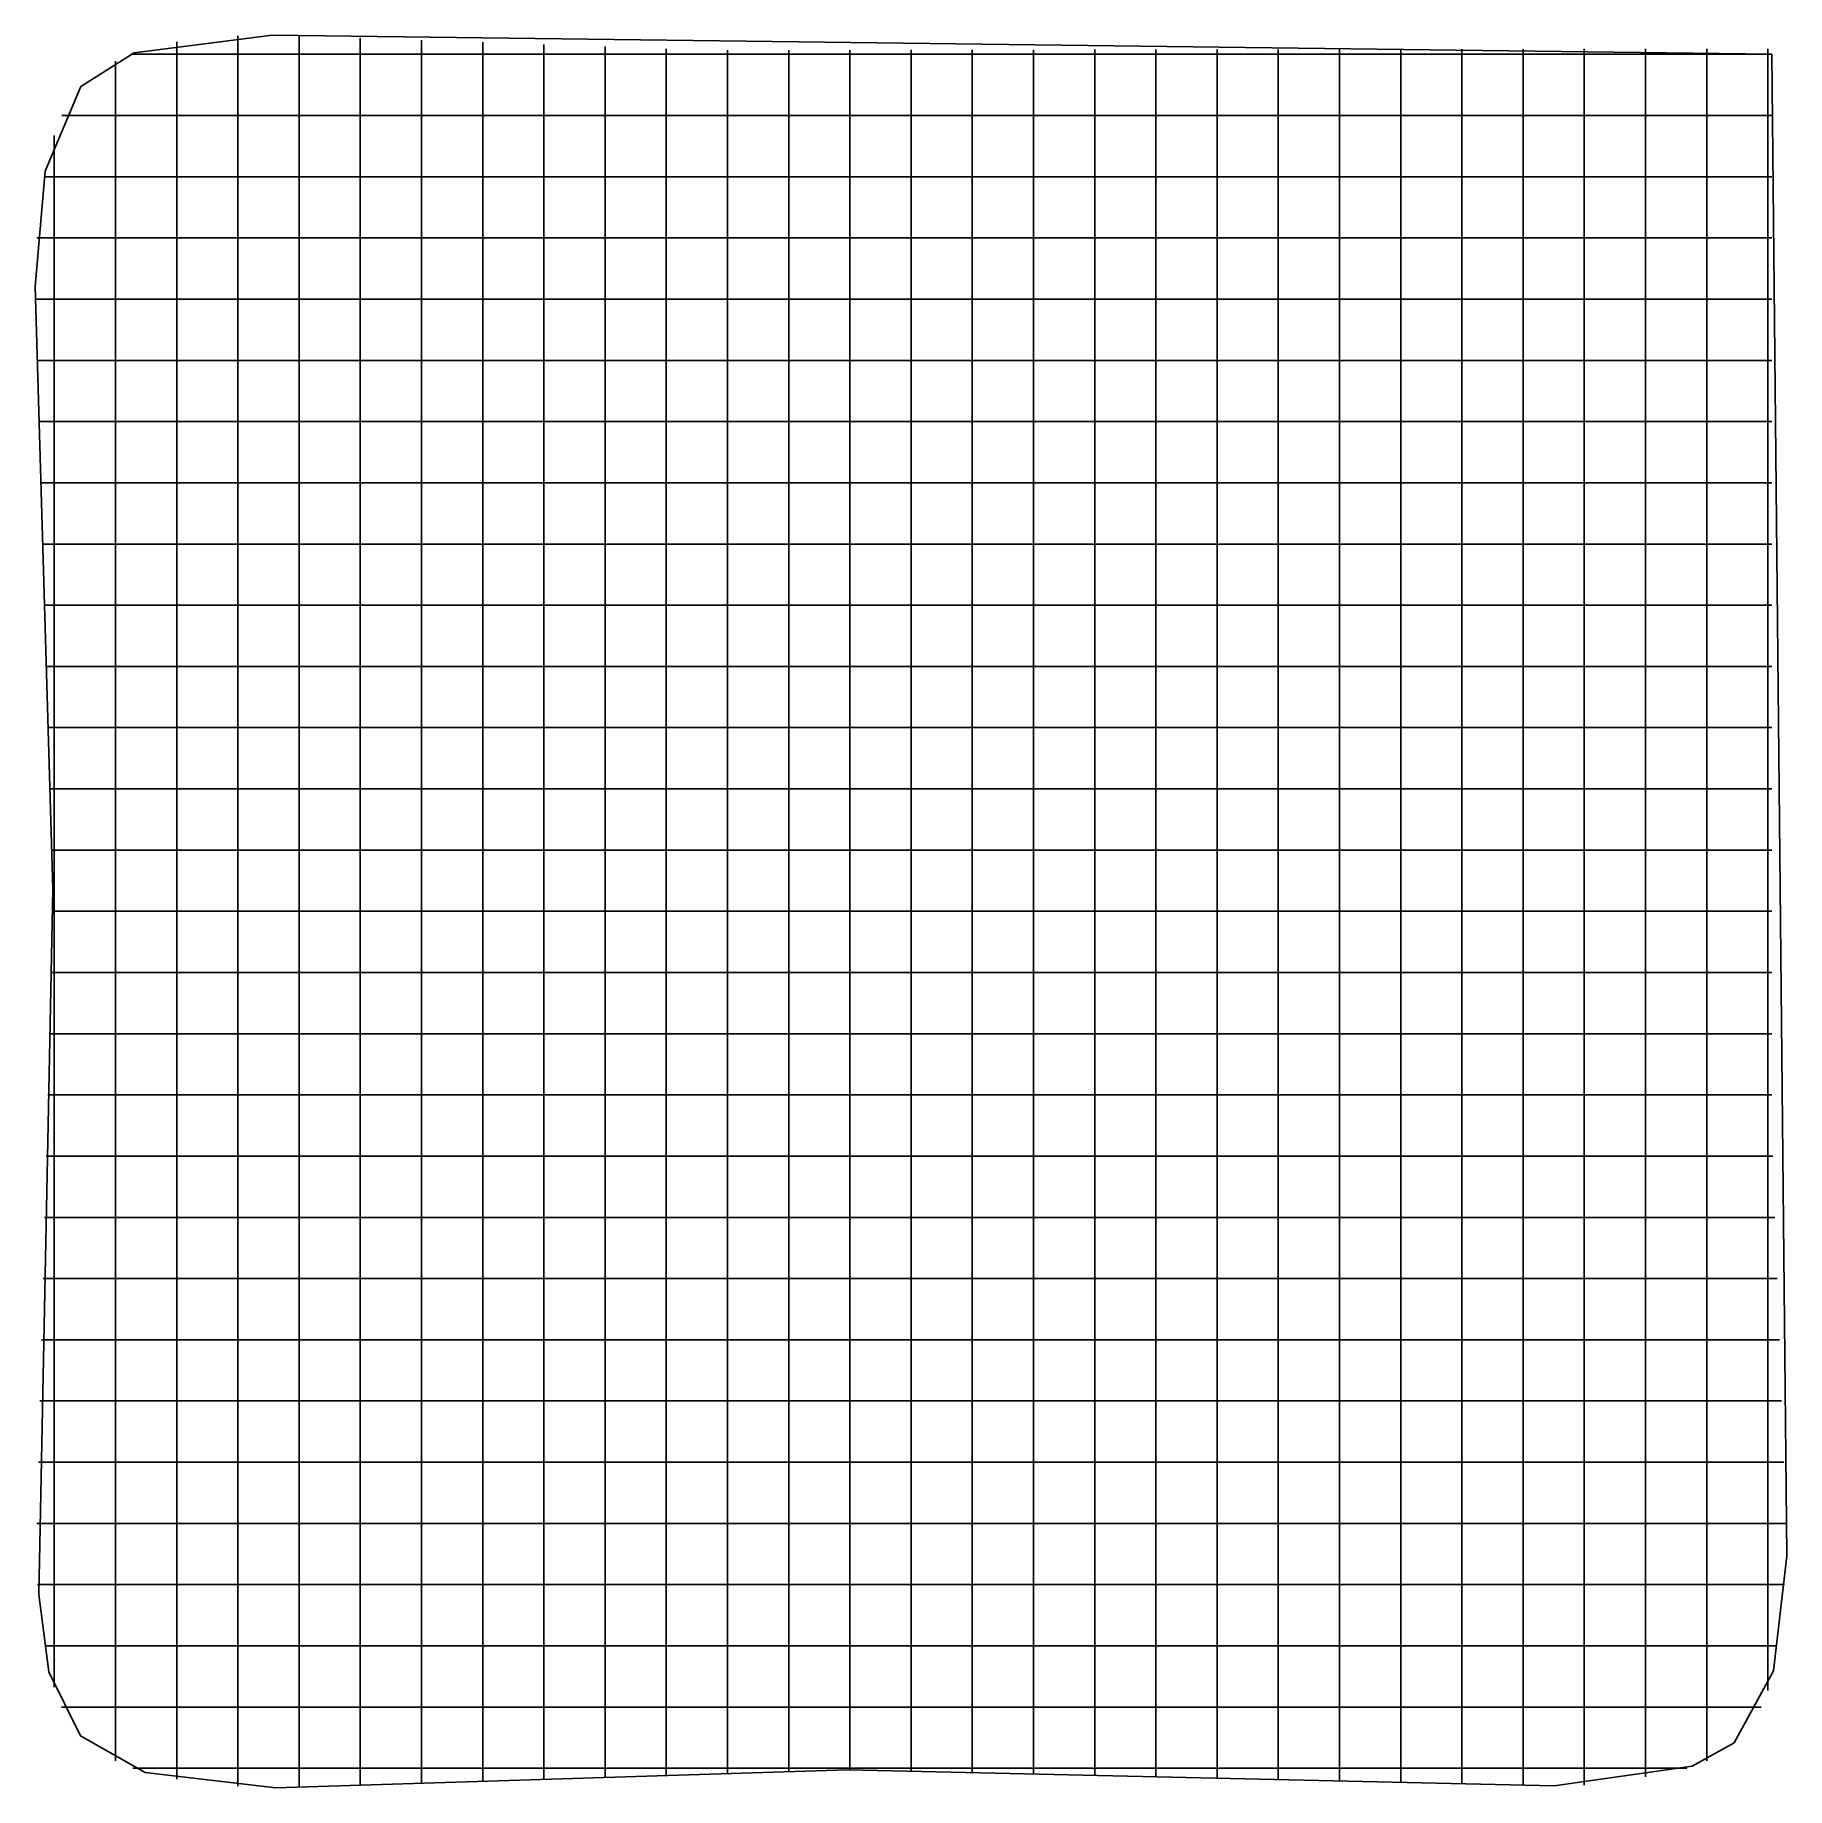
# Model space of a CAD drawing. Header units: metres. Extents: x 0.4 to 14.7, y 0.4 to 14.7.
import ezdxf

# ---------------------------------------------------------------- set-up
doc = ezdxf.new("R2010")
doc.units = ezdxf.units.M

msp = doc.modelspace()

# ---------------------------------------------------------------- linework, layer by layer
for p, q in [((1.593, 14.56), (1.593, 14.695)), ((2.093, 14.743), (2.093, 14.744)), ((2.093, 14.608), (2.093, 14.743)), ((2.093, 13.841), (2.093, 14.608)), ((2.593, 14.607), (2.593, 14.742)), ((2.593, 13.836), (2.593, 14.607)), ((3.093, 14.589), (3.093, 14.724)), ((3.593, 14.572), (3.593, 14.707)), ((4.093, 14.554), (4.093, 14.69)), ((4.593, 14.537), (4.593, 14.672)), ((5.093, 14.52), (5.093, 14.655)), ((5.593, 14.502), (5.593, 14.637)), ((6.093, 14.49), (6.093, 14.625)), ((6.593, 14.491), (6.593, 14.626)), ((7.093, 14.492), (7.093, 14.627)), ((7.593, 14.493), (7.593, 14.628)), ((8.093, 14.493), (8.093, 14.628)), ((8.593, 14.494), (8.593, 14.629)), ((9.093, 14.495), (9.093, 14.63)), ((9.593, 14.495), (9.593, 14.63)), ((10.093, 14.496), (10.093, 14.631)), ((10.593, 14.497), (10.593, 14.632)), ((11.093, 14.498), (11.093, 14.633)), ((11.593, 14.498), (11.593, 14.633)), ((12.093, 14.499), (12.093, 14.634)), ((12.593, 14.5), (12.593, 14.635)), ((13.093, 14.501), (13.093, 14.636)), ((13.593, 14.501), (13.593, 14.636)), ((14.093, 14.502), (14.093, 14.637)), ((14.593, 14.503), (14.593, 14.638)), ((1.093, 14.401), (1.093, 14.537)), ((1.221, 14.592), (1.356, 14.592)), ((1.221, 14.592), (1.356, 14.592)), ((1.356, 14.592), (1.633, 14.592)), ((1.593, 13.852), (1.593, 14.56)), ((1.633, 14.592), (1.798, 14.592)), ((1.798, 14.592), (2.475, 14.592)), ((2.475, 14.592), (3.298, 14.592)), ((3.093, 13.837), (3.093, 14.589)), ((3.298, 14.592), (3.433, 14.592)), ((3.433, 14.592), (3.598, 14.592)), ((3.593, 13.838), (3.593, 14.572)), ((3.598, 14.592), (4.275, 14.592)), ((4.093, 13.838), (4.093, 14.554)), ((4.275, 14.592), (5.098, 14.592)), ((4.593, 13.839), (4.593, 14.537)), ((5.093, 13.84), (5.093, 14.52)), ((5.098, 14.592), (5.233, 14.592)), ((5.233, 14.592), (5.398, 14.592)), ((5.398, 14.592), (5.781, 14.592)), ((5.593, 13.841), (5.593, 14.502)), ((5.781, 14.592), (5.916, 14.592)), ((5.916, 14.592), (6.739, 14.592)), ((6.093, 13.844), (6.093, 14.49)), ((6.593, 13.853), (6.593, 14.491)), ((6.739, 14.592), (7.416, 14.592)), ((7.093, 13.862), (7.093, 14.492)), ((7.416, 14.592), (7.581, 14.592)), ((7.581, 14.592), (7.716, 14.592)), ((7.593, 13.86), (7.593, 14.493)), ((7.716, 14.592), (8.539, 14.592)), ((8.093, 13.854), (8.093, 14.493)), ((8.539, 14.592), (9.216, 14.592)), ((8.593, 13.848), (8.593, 14.494)), ((9.093, 13.841), (9.093, 14.495)), ((9.216, 14.592), (9.381, 14.592)), ((9.381, 14.592), (9.516, 14.592)), ((9.516, 14.592), (10.339, 14.592)), ((9.593, 13.835), (9.593, 14.495)), ((10.093, 13.829), (10.093, 14.496)), ((10.339, 14.592), (11.016, 14.592)), ((10.593, 13.823), (10.593, 14.497)), ((11.016, 14.592), (11.181, 14.592)), ((11.093, 13.816), (11.093, 14.498)), ((11.181, 14.592), (11.316, 14.592)), ((11.316, 14.592), (12.139, 14.592)), ((11.593, 13.81), (11.593, 14.498)), ((12.093, 13.804), (12.093, 14.499)), ((12.139, 14.592), (12.816, 14.592)), ((12.593, 13.798), (12.593, 14.5)), ((12.816, 14.592), (12.981, 14.592)), ((12.981, 14.592), (13.116, 14.592)), ((13.093, 13.798), (13.093, 14.501)), ((13.116, 14.592), (13.939, 14.592)), ((13.593, 13.835), (13.593, 14.501)), ((13.939, 14.592), (14.461, 14.592)), ((14.093, 13.908), (14.093, 14.502)), ((14.461, 14.592), (14.626, 14.592)), ((14.593, 14.222), (14.593, 14.503)), ((1.093, 13.862), (1.093, 14.401)), ((14.593, 14.058), (14.593, 14.222)), ((0.654, 14.092), (0.789, 14.092)), ((0.654, 14.092), (0.789, 14.092)), ((0.789, 14.092), (1.377, 14.092)), ((1.377, 14.092), (2.055, 14.092)), ((2.055, 14.092), (2.219, 14.092)), ((2.219, 14.092), (2.355, 14.092)), ((2.355, 14.092), (3.177, 14.092)), ((3.177, 14.092), (3.855, 14.092)), ((3.855, 14.092), (4.019, 14.092)), ((4.019, 14.092), (4.155, 14.092)), ((4.155, 14.092), (4.977, 14.092)), ((4.977, 14.092), (5.655, 14.092)), ((5.655, 14.092), (5.819, 14.092)), ((5.819, 14.092), (5.955, 14.092)), ((5.955, 14.092), (6.777, 14.092)), ((6.777, 14.092), (7.455, 14.092)), ((7.455, 14.092), (7.619, 14.092)), ((7.619, 14.092), (7.755, 14.092)), ((7.755, 14.092), (8.577, 14.092)), ((8.577, 14.092), (9.255, 14.092)), ((9.255, 14.092), (9.419, 14.092)), ((9.419, 14.092), (9.555, 14.092)), ((9.555, 14.092), (10.377, 14.092)), ((10.377, 14.092), (11.055, 14.092)), ((11.055, 14.092), (11.219, 14.092)), ((11.219, 14.092), (11.355, 14.092)), ((11.355, 14.092), (12.177, 14.092)), ((12.177, 14.092), (12.855, 14.092)), ((12.855, 14.092), (13.019, 14.092)), ((13.019, 14.092), (13.155, 14.092)), ((13.155, 14.092), (13.977, 14.092)), ((13.977, 14.092), (14.461, 14.092)), ((14.461, 14.092), (14.626, 14.092)), ((14.593, 13.38), (14.593, 14.058)), ((0.593, 13.888), (0.593, 13.929)), ((14.093, 13.23), (14.093, 13.908)), ((0.593, 13.752), (0.593, 13.888)), ((0.593, 12.93), (0.593, 13.752)), ((1.093, 13.185), (1.093, 13.862)), ((1.593, 13.174), (1.593, 13.852)), ((2.093, 13.164), (2.093, 13.841)), ((2.593, 13.158), (2.593, 13.836)), ((3.093, 13.159), (3.093, 13.837)), ((3.593, 13.16), (3.593, 13.838)), ((4.093, 13.16), (4.093, 13.838)), ((4.593, 13.162), (4.593, 13.839)), ((5.093, 13.163), (5.093, 13.84)), ((5.593, 13.163), (5.593, 13.841)), ((6.093, 13.167), (6.093, 13.844)), ((6.593, 13.175), (6.593, 13.853)), ((7.093, 13.185), (7.093, 13.862)), ((7.593, 13.182), (7.593, 13.86)), ((8.093, 13.176), (8.093, 13.854)), ((8.593, 13.17), (8.593, 13.848)), ((9.093, 13.164), (9.093, 13.841)), ((9.593, 13.157), (9.593, 13.835)), ((10.093, 13.151), (10.093, 13.829)), ((10.593, 13.145), (10.593, 13.823)), ((11.093, 13.139), (11.093, 13.816)), ((11.593, 13.132), (11.593, 13.81)), ((12.093, 13.126), (12.093, 13.804)), ((12.593, 13.12), (12.593, 13.798)), ((13.093, 13.12), (13.093, 13.798)), ((13.593, 13.158), (13.593, 13.835)), ((0.511, 13.592), (0.646, 13.592)), ((0.511, 13.592), (0.646, 13.592)), ((0.646, 13.592), (1.313, 13.592)), ((1.313, 13.592), (1.99, 13.592)), ((1.99, 13.592), (2.155, 13.592)), ((2.155, 13.592), (2.29, 13.592)), ((2.29, 13.592), (3.113, 13.592)), ((3.113, 13.592), (3.79, 13.592)), ((3.79, 13.592), (3.955, 13.592)), ((3.955, 13.592), (4.09, 13.592)), ((4.09, 13.592), (4.913, 13.592)), ((4.913, 13.592), (5.59, 13.592)), ((5.59, 13.592), (5.755, 13.592)), ((5.755, 13.592), (5.89, 13.592)), ((5.89, 13.592), (6.713, 13.592)), ((6.713, 13.592), (7.39, 13.592)), ((7.39, 13.592), (7.555, 13.592)), ((7.555, 13.592), (7.69, 13.592)), ((7.69, 13.592), (8.513, 13.592)), ((8.513, 13.592), (9.19, 13.592)), ((9.19, 13.592), (9.355, 13.592)), ((9.355, 13.592), (9.49, 13.592)), ((9.49, 13.592), (10.313, 13.592)), ((10.313, 13.592), (10.99, 13.592)), ((10.99, 13.592), (11.155, 13.592)), ((11.155, 13.592), (11.29, 13.592)), ((11.29, 13.592), (12.113, 13.592)), ((12.113, 13.592), (12.79, 13.592)), ((12.79, 13.592), (12.955, 13.592)), ((12.955, 13.592), (13.09, 13.592)), ((13.09, 13.592), (13.913, 13.592)), ((13.913, 13.592), (14.461, 13.592)), ((14.461, 13.592), (14.626, 13.592)), ((14.593, 12.557), (14.593, 13.38)), ((1.093, 13.02), (1.093, 13.185)), ((1.593, 13.01), (1.593, 13.174)), ((6.593, 13.011), (6.593, 13.175)), ((7.093, 13.02), (7.093, 13.185)), ((7.593, 13.018), (7.593, 13.182)), ((8.093, 13.012), (8.093, 13.176)), ((14.093, 13.066), (14.093, 13.23)), ((0.451, 13.092), (0.586, 13.092)), ((0.451, 13.092), (0.586, 13.092)), ((0.586, 13.092), (1.286, 13.092)), ((1.286, 13.092), (1.963, 13.092)), ((1.963, 13.092), (2.128, 13.092)), ((2.093, 13), (2.093, 13.164)), ((2.128, 13.092), (2.263, 13.092)), ((2.263, 13.092), (3.086, 13.092)), ((2.593, 12.994), (2.593, 13.158)), ((3.086, 13.092), (3.763, 13.092)), ((3.093, 12.995), (3.093, 13.159)), ((3.593, 12.996), (3.593, 13.16)), ((3.763, 13.092), (3.928, 13.092)), ((3.928, 13.092), (4.063, 13.092)), ((4.063, 13.092), (4.886, 13.092)), ((4.093, 12.996), (4.093, 13.16)), ((4.593, 12.997), (4.593, 13.162)), ((4.886, 13.092), (5.563, 13.092)), ((5.093, 12.998), (5.093, 13.163)), ((5.563, 13.092), (5.728, 13.092)), ((5.593, 12.999), (5.593, 13.163)), ((5.728, 13.092), (5.863, 13.092)), ((5.863, 13.092), (6.686, 13.092)), ((6.093, 13.002), (6.093, 13.167)), ((6.686, 13.092), (7.363, 13.092)), ((7.363, 13.092), (7.528, 13.092)), ((7.528, 13.092), (7.663, 13.092)), ((7.663, 13.092), (8.486, 13.092)), ((8.486, 13.092), (9.163, 13.092)), ((8.593, 13.006), (8.593, 13.17)), ((9.093, 12.999), (9.093, 13.164)), ((9.163, 13.092), (9.328, 13.092)), ((9.328, 13.092), (9.463, 13.092)), ((9.463, 13.092), (10.286, 13.092)), ((9.593, 12.993), (9.593, 13.157)), ((10.093, 12.987), (10.093, 13.151)), ((10.286, 13.092), (10.963, 13.092)), ((10.593, 12.981), (10.593, 13.145)), ((10.963, 13.092), (11.128, 13.092)), ((11.093, 12.974), (11.093, 13.139)), ((11.128, 13.092), (11.263, 13.092)), ((11.263, 13.092), (12.086, 13.092)), ((11.593, 12.968), (11.593, 13.132)), ((12.086, 13.092), (12.763, 13.092)), ((12.093, 12.962), (12.093, 13.126)), ((12.593, 12.956), (12.593, 13.12)), ((12.763, 13.092), (12.928, 13.092)), ((12.928, 13.092), (13.063, 13.092)), ((13.063, 13.092), (13.886, 13.092)), ((13.093, 12.956), (13.093, 13.12)), ((13.593, 12.993), (13.593, 13.158)), ((13.886, 13.092), (14.461, 13.092)), ((14.093, 12.93), (14.093, 13.066)), ((14.461, 13.092), (14.626, 13.092)), ((0.593, 12.252), (0.593, 12.93)), ((1.093, 12.885), (1.093, 13.02)), ((1.593, 12.874), (1.593, 13.01)), ((2.093, 12.865), (2.093, 13)), ((2.593, 12.859), (2.593, 12.994)), ((3.093, 12.859), (3.093, 12.995)), ((3.593, 12.86), (3.593, 12.996)), ((4.093, 12.861), (4.093, 12.996)), ((4.593, 12.862), (4.593, 12.997)), ((5.093, 12.863), (5.093, 12.998)), ((5.593, 12.863), (5.593, 12.999)), ((6.093, 12.867), (6.093, 13.002)), ((6.593, 12.876), (6.593, 13.011)), ((7.093, 12.885), (7.093, 13.02)), ((7.593, 12.883), (7.593, 13.018)), ((8.093, 12.876), (8.093, 13.012)), ((8.593, 12.87), (8.593, 13.006)), ((9.093, 12.864), (9.093, 12.999)), ((9.593, 12.857), (9.593, 12.993)), ((10.093, 12.851), (10.093, 12.987)), ((10.593, 12.845), (10.593, 12.981)), ((11.093, 12.839), (11.093, 12.974)), ((11.593, 12.832), (11.593, 12.968)), ((12.093, 12.826), (12.093, 12.962)), ((12.593, 12.82), (12.593, 12.956)), ((13.093, 12.821), (13.093, 12.956)), ((13.593, 12.858), (13.593, 12.993)), ((14.093, 12.108), (14.093, 12.93)), ((1.093, 12.062), (1.093, 12.885)), ((1.593, 12.052), (1.593, 12.874)), ((2.093, 12.041), (2.093, 12.865)), ((2.593, 12.036), (2.593, 12.859)), ((3.093, 12.037), (3.093, 12.859)), ((3.593, 12.038), (3.593, 12.86)), ((4.093, 12.038), (4.093, 12.861)), ((4.593, 12.039), (4.593, 12.862)), ((5.093, 12.04), (5.093, 12.863)), ((5.593, 12.041), (5.593, 12.863)), ((6.093, 12.044), (6.093, 12.867)), ((6.593, 12.053), (6.593, 12.876)), ((7.093, 12.062), (7.093, 12.885)), ((7.593, 12.06), (7.593, 12.883)), ((8.093, 12.054), (8.093, 12.876)), ((8.593, 12.048), (8.593, 12.87)), ((9.093, 12.041), (9.093, 12.864)), ((9.593, 12.035), (9.593, 12.857)), ((10.093, 12.029), (10.093, 12.851)), ((10.593, 12.023), (10.593, 12.845)), ((11.093, 12.016), (11.093, 12.839)), ((11.593, 12.01), (11.593, 12.832)), ((12.093, 12.004), (12.093, 12.826)), ((12.593, 11.998), (12.593, 12.82)), ((13.093, 11.998), (13.093, 12.821)), ((13.593, 12.035), (13.593, 12.858)), ((0.438, 12.592), (0.573, 12.592)), ((0.438, 12.592), (0.573, 12.592)), ((0.573, 12.592), (1.28, 12.592)), ((1.28, 12.592), (1.957, 12.592)), ((1.957, 12.592), (2.122, 12.592)), ((2.122, 12.592), (2.257, 12.592)), ((2.257, 12.592), (3.08, 12.592)), ((3.08, 12.592), (3.757, 12.592)), ((3.757, 12.592), (3.922, 12.592)), ((3.922, 12.592), (4.057, 12.592)), ((4.057, 12.592), (4.88, 12.592)), ((4.88, 12.592), (5.557, 12.592)), ((5.557, 12.592), (5.722, 12.592)), ((5.722, 12.592), (5.857, 12.592)), ((5.857, 12.592), (6.68, 12.592)), ((6.68, 12.592), (7.357, 12.592)), ((7.357, 12.592), (7.522, 12.592)), ((7.522, 12.592), (7.657, 12.592)), ((7.657, 12.592), (8.48, 12.592)), ((8.48, 12.592), (9.157, 12.592)), ((9.157, 12.592), (9.322, 12.592)), ((9.322, 12.592), (9.457, 12.592)), ((9.457, 12.592), (10.28, 12.592)), ((10.28, 12.592), (10.957, 12.592)), ((10.957, 12.592), (11.122, 12.592)), ((11.122, 12.592), (11.257, 12.592)), ((11.257, 12.592), (12.08, 12.592)), ((12.08, 12.592), (12.757, 12.592)), ((12.757, 12.592), (12.922, 12.592)), ((12.922, 12.592), (13.057, 12.592)), ((13.057, 12.592), (13.88, 12.592)), ((13.88, 12.592), (14.461, 12.592)), ((14.461, 12.592), (14.626, 12.592)), ((14.593, 12.422), (14.593, 12.557)), ((14.593, 12.258), (14.593, 12.422)), ((0.593, 12.088), (0.593, 12.252)), ((14.593, 11.58), (14.593, 12.258)), ((0.453, 12.092), (0.588, 12.092)), ((0.453, 12.092), (0.588, 12.092)), ((0.588, 12.092), (1.287, 12.092)), ((0.593, 11.952), (0.593, 12.088)), ((1.093, 11.385), (1.093, 12.062)), ((1.287, 12.092), (1.964, 12.092)), ((1.593, 11.374), (1.593, 12.052)), ((1.964, 12.092), (2.129, 12.092)), ((2.093, 11.364), (2.093, 12.041)), ((2.129, 12.092), (2.264, 12.092)), ((2.264, 12.092), (3.087, 12.092)), ((2.593, 11.358), (2.593, 12.036)), ((3.087, 12.092), (3.764, 12.092)), ((3.093, 11.359), (3.093, 12.037)), ((3.593, 11.36), (3.593, 12.038)), ((3.764, 12.092), (3.929, 12.092)), ((3.929, 12.092), (4.064, 12.092)), ((4.064, 12.092), (4.887, 12.092)), ((4.093, 11.36), (4.093, 12.038)), ((4.593, 11.362), (4.593, 12.039)), ((4.887, 12.092), (5.564, 12.092)), ((5.093, 11.363), (5.093, 12.04)), ((5.564, 12.092), (5.729, 12.092)), ((5.593, 11.363), (5.593, 12.041)), ((5.729, 12.092), (5.864, 12.092)), ((5.864, 12.092), (6.687, 12.092)), ((6.093, 11.367), (6.093, 12.044)), ((6.593, 11.375), (6.593, 12.053)), ((6.687, 12.092), (7.364, 12.092)), ((7.093, 11.385), (7.093, 12.062)), ((7.364, 12.092), (7.529, 12.092)), ((7.529, 12.092), (7.664, 12.092)), ((7.593, 11.382), (7.593, 12.06)), ((7.664, 12.092), (8.487, 12.092)), ((8.093, 11.376), (8.093, 12.054)), ((8.487, 12.092), (9.164, 12.092)), ((8.593, 11.37), (8.593, 12.048)), ((9.093, 11.364), (9.093, 12.041)), ((9.164, 12.092), (9.329, 12.092)), ((9.329, 12.092), (9.464, 12.092)), ((9.464, 12.092), (10.287, 12.092)), ((9.593, 11.357), (9.593, 12.035)), ((10.093, 11.351), (10.093, 12.029)), ((10.287, 12.092), (10.964, 12.092)), ((10.964, 12.092), (11.129, 12.092)), ((11.129, 12.092), (11.264, 12.092)), ((11.264, 12.092), (12.087, 12.092)), ((12.087, 12.092), (12.764, 12.092)), ((12.764, 12.092), (12.929, 12.092)), ((12.929, 12.092), (13.064, 12.092)), ((13.064, 12.092), (13.887, 12.092)), ((13.593, 11.358), (13.593, 12.035)), ((13.887, 12.092), (14.461, 12.092)), ((14.093, 11.43), (14.093, 12.108)), ((14.461, 12.092), (14.626, 12.092)), ((0.593, 11.13), (0.593, 11.952)), ((10.593, 11.345), (10.593, 12.023)), ((11.093, 11.339), (11.093, 12.016)), ((11.593, 11.332), (11.593, 12.01)), ((12.093, 11.326), (12.093, 12.004)), ((12.593, 11.32), (12.593, 11.998)), ((13.093, 11.32), (13.093, 11.998)), ((0.468, 11.592), (0.603, 11.592)), ((0.468, 11.592), (0.603, 11.592)), ((0.603, 11.592), (1.293, 11.592)), ((1.293, 11.592), (1.971, 11.592)), ((1.971, 11.592), (2.135, 11.592)), ((2.135, 11.592), (2.271, 11.592)), ((2.271, 11.592), (3.093, 11.592)), ((3.093, 11.592), (3.771, 11.592)), ((3.771, 11.592), (3.935, 11.592)), ((3.935, 11.592), (4.071, 11.592)), ((4.071, 11.592), (4.893, 11.592)), ((4.893, 11.592), (5.571, 11.592)), ((5.571, 11.592), (5.735, 11.592)), ((5.735, 11.592), (5.871, 11.592)), ((5.871, 11.592), (6.693, 11.592)), ((6.693, 11.592), (7.371, 11.592)), ((7.371, 11.592), (7.535, 11.592)), ((7.535, 11.592), (7.671, 11.592)), ((7.671, 11.592), (8.493, 11.592)), ((8.493, 11.592), (9.171, 11.592)), ((9.171, 11.592), (9.335, 11.592)), ((9.335, 11.592), (9.471, 11.592)), ((9.471, 11.592), (10.293, 11.592)), ((10.293, 11.592), (10.971, 11.592)), ((10.971, 11.592), (11.135, 11.592)), ((11.135, 11.592), (11.271, 11.592)), ((11.271, 11.592), (12.093, 11.592)), ((12.093, 11.592), (12.771, 11.592)), ((12.771, 11.592), (12.935, 11.592)), ((12.935, 11.592), (13.071, 11.592)), ((13.071, 11.592), (13.893, 11.592)), ((13.893, 11.592), (14.461, 11.592)), ((14.461, 11.592), (14.626, 11.592)), ((14.593, 10.757), (14.593, 11.58)), ((1.093, 11.22), (1.093, 11.385)), ((1.593, 11.21), (1.593, 11.374)), ((2.093, 11.2), (2.093, 11.364)), ((2.593, 11.194), (2.593, 11.358)), ((3.093, 11.195), (3.093, 11.359)), ((3.593, 11.196), (3.593, 11.36)), ((4.093, 11.196), (4.093, 11.36)), ((4.593, 11.197), (4.593, 11.362)), ((5.093, 11.198), (5.093, 11.363)), ((5.593, 11.199), (5.593, 11.363)), ((6.093, 11.202), (6.093, 11.367)), ((6.593, 11.211), (6.593, 11.375)), ((7.093, 11.22), (7.093, 11.385)), ((7.593, 11.218), (7.593, 11.382)), ((8.093, 11.212), (8.093, 11.376)), ((8.593, 11.206), (8.593, 11.37)), ((9.093, 11.199), (9.093, 11.364)), ((9.593, 11.193), (9.593, 11.357)), ((10.093, 11.187), (10.093, 11.351)), ((10.593, 11.181), (10.593, 11.345)), ((11.093, 11.174), (11.093, 11.339)), ((11.593, 11.168), (11.593, 11.332)), ((12.093, 11.162), (12.093, 11.326)), ((12.593, 11.156), (12.593, 11.32)), ((13.093, 11.156), (13.093, 11.32)), ((13.593, 11.193), (13.593, 11.358)), ((14.093, 11.266), (14.093, 11.43)), ((1.093, 11.085), (1.093, 11.22)), ((1.593, 11.074), (1.593, 11.21)), ((2.093, 11.065), (2.093, 11.2)), ((2.593, 11.059), (2.593, 11.194)), ((3.093, 11.059), (3.093, 11.195)), ((3.593, 11.06), (3.593, 11.196)), ((4.093, 11.061), (4.093, 11.196)), ((4.593, 11.062), (4.593, 11.197)), ((5.093, 11.063), (5.093, 11.198)), ((5.593, 11.063), (5.593, 11.199)), ((6.093, 11.067), (6.093, 11.202)), ((6.593, 11.076), (6.593, 11.211)), ((7.093, 11.085), (7.093, 11.22)), ((7.593, 11.083), (7.593, 11.218)), ((8.093, 11.076), (8.093, 11.212)), ((8.593, 11.07), (8.593, 11.206)), ((9.093, 11.064), (9.093, 11.199)), ((9.593, 11.057), (9.593, 11.193)), ((10.093, 11.051), (10.093, 11.187)), ((10.593, 11.045), (10.593, 11.181)), ((11.093, 11.039), (11.093, 11.174)), ((13.593, 11.058), (13.593, 11.193)), ((14.093, 11.13), (14.093, 11.266)), ((0.484, 11.092), (0.619, 11.092)), ((0.484, 11.092), (0.619, 11.092)), ((0.593, 10.452), (0.593, 11.13)), ((0.619, 11.092), (1.301, 11.092)), ((1.093, 10.262), (1.093, 11.085)), ((1.301, 11.092), (1.978, 11.092)), ((1.593, 10.252), (1.593, 11.074)), ((1.978, 11.092), (2.143, 11.092)), ((2.093, 10.241), (2.093, 11.065)), ((2.143, 11.092), (2.278, 11.092)), ((2.278, 11.092), (3.101, 11.092)), ((2.593, 10.236), (2.593, 11.059)), ((3.093, 10.237), (3.093, 11.059)), ((3.101, 11.092), (3.778, 11.092)), ((3.593, 10.238), (3.593, 11.06)), ((3.778, 11.092), (3.943, 11.092)), ((3.943, 11.092), (4.078, 11.092)), ((4.078, 11.092), (4.901, 11.092)), ((4.093, 10.238), (4.093, 11.061)), ((4.593, 10.239), (4.593, 11.062)), ((4.901, 11.092), (5.578, 11.092)), ((5.093, 10.24), (5.093, 11.063)), ((5.578, 11.092), (5.743, 11.092)), ((5.593, 10.241), (5.593, 11.063)), ((5.743, 11.092), (5.878, 11.092)), ((5.878, 11.092), (6.701, 11.092)), ((6.093, 10.244), (6.093, 11.067)), ((6.593, 10.253), (6.593, 11.076)), ((6.701, 11.092), (7.378, 11.092)), ((7.093, 10.262), (7.093, 11.085)), ((7.378, 11.092), (7.543, 11.092)), ((7.543, 11.092), (7.678, 11.092)), ((7.593, 10.26), (7.593, 11.083)), ((7.678, 11.092), (8.501, 11.092)), ((8.093, 10.254), (8.093, 11.076)), ((8.501, 11.092), (9.178, 11.092)), ((8.593, 10.248), (8.593, 11.07)), ((9.093, 10.241), (9.093, 11.064)), ((9.178, 11.092), (9.343, 11.092)), ((9.343, 11.092), (9.478, 11.092)), ((9.478, 11.092), (10.301, 11.092)), ((9.593, 10.235), (9.593, 11.057)), ((10.093, 10.229), (10.093, 11.051)), ((10.301, 11.092), (10.978, 11.092)), ((10.593, 10.223), (10.593, 11.045)), ((10.978, 11.092), (11.143, 11.092)), ((11.093, 10.216), (11.093, 11.039)), ((11.143, 11.092), (11.278, 11.092)), ((11.278, 11.092), (12.101, 11.092)), ((11.593, 11.032), (11.593, 11.168)), ((11.593, 10.21), (11.593, 11.032)), ((12.093, 11.026), (12.093, 11.162)), ((12.093, 10.204), (12.093, 11.026)), ((12.101, 11.092), (12.778, 11.092)), ((12.593, 11.02), (12.593, 11.156)), ((12.778, 11.092), (12.943, 11.092)), ((12.943, 11.092), (13.078, 11.092)), ((13.078, 11.092), (13.901, 11.092)), ((13.093, 11.021), (13.093, 11.156)), ((13.593, 10.235), (13.593, 11.058)), ((13.901, 11.092), (14.461, 11.092)), ((14.093, 10.308), (14.093, 11.13)), ((14.461, 11.092), (14.626, 11.092)), ((12.593, 10.198), (12.593, 11.02)), ((13.093, 10.198), (13.093, 11.021)), ((14.593, 10.622), (14.593, 10.757)), ((14.593, 10.458), (14.593, 10.622)), ((0.499, 10.592), (0.634, 10.592)), ((0.499, 10.592), (0.634, 10.592)), ((0.593, 10.288), (0.593, 10.452)), ((0.634, 10.592), (1.307, 10.592)), ((1.307, 10.592), (1.985, 10.592)), ((1.985, 10.592), (2.149, 10.592)), ((2.149, 10.592), (2.285, 10.592)), ((2.285, 10.592), (3.107, 10.592)), ((3.107, 10.592), (3.785, 10.592)), ((3.785, 10.592), (3.949, 10.592)), ((3.949, 10.592), (4.085, 10.592)), ((4.085, 10.592), (4.907, 10.592)), ((4.907, 10.592), (5.585, 10.592)), ((5.585, 10.592), (5.749, 10.592)), ((5.749, 10.592), (5.885, 10.592)), ((5.885, 10.592), (6.707, 10.592)), ((6.707, 10.592), (7.385, 10.592)), ((7.385, 10.592), (7.549, 10.592)), ((7.549, 10.592), (7.685, 10.592)), ((7.685, 10.592), (8.507, 10.592)), ((8.507, 10.592), (9.185, 10.592)), ((9.185, 10.592), (9.349, 10.592)), ((9.349, 10.592), (9.485, 10.592)), ((9.485, 10.592), (10.307, 10.592)), ((10.307, 10.592), (10.985, 10.592)), ((10.985, 10.592), (11.149, 10.592)), ((11.149, 10.592), (11.285, 10.592)), ((11.285, 10.592), (12.107, 10.592)), ((12.107, 10.592), (12.785, 10.592)), ((12.785, 10.592), (12.949, 10.592)), ((12.949, 10.592), (13.085, 10.592)), ((13.085, 10.592), (13.907, 10.592)), ((13.907, 10.592), (14.461, 10.592)), ((14.461, 10.592), (14.626, 10.592)), ((14.593, 9.78), (14.593, 10.458)), ((0.593, 10.152), (0.593, 10.288)), ((1.093, 9.585), (1.093, 10.262)), ((1.593, 9.574), (1.593, 10.252)), ((2.093, 9.564), (2.093, 10.241)), ((2.593, 9.558), (2.593, 10.236)), ((3.093, 9.559), (3.093, 10.237)), ((3.593, 9.56), (3.593, 10.238)), ((4.093, 9.56), (4.093, 10.238)), ((4.593, 9.562), (4.593, 10.239)), ((5.093, 9.563), (5.093, 10.24)), ((5.593, 9.563), (5.593, 10.241)), ((6.093, 9.567), (6.093, 10.244)), ((6.593, 9.575), (6.593, 10.253)), ((7.093, 9.585), (7.093, 10.262)), ((7.593, 9.582), (7.593, 10.26)), ((8.093, 9.576), (8.093, 10.254)), ((8.593, 9.57), (8.593, 10.248)), ((9.093, 9.564), (9.093, 10.241)), ((9.593, 9.557), (9.593, 10.235)), ((10.093, 9.551), (10.093, 10.229)), ((10.593, 9.545), (10.593, 10.223)), ((11.093, 9.539), (11.093, 10.216)), ((11.593, 9.532), (11.593, 10.21)), ((12.093, 9.526), (12.093, 10.204)), ((12.593, 9.52), (12.593, 10.198)), ((13.093, 9.52), (13.093, 10.198)), ((13.593, 9.558), (13.593, 10.235)), ((14.093, 9.63), (14.093, 10.308)), ((0.514, 10.092), (0.649, 10.092)), ((0.514, 10.092), (0.649, 10.092)), ((0.593, 9.33), (0.593, 10.152)), ((0.649, 10.092), (1.314, 10.092)), ((1.314, 10.092), (1.992, 10.092)), ((1.992, 10.092), (2.156, 10.092)), ((2.156, 10.092), (2.292, 10.092)), ((2.292, 10.092), (3.114, 10.092)), ((3.114, 10.092), (3.792, 10.092)), ((3.792, 10.092), (3.956, 10.092)), ((3.956, 10.092), (4.092, 10.092)), ((4.092, 10.092), (4.914, 10.092)), ((4.914, 10.092), (5.592, 10.092)), ((5.592, 10.092), (5.756, 10.092)), ((5.756, 10.092), (5.892, 10.092)), ((5.892, 10.092), (6.714, 10.092)), ((6.714, 10.092), (7.392, 10.092)), ((7.392, 10.092), (7.556, 10.092)), ((7.556, 10.092), (7.692, 10.092)), ((7.692, 10.092), (8.514, 10.092)), ((8.514, 10.092), (9.192, 10.092)), ((9.192, 10.092), (9.356, 10.092)), ((9.356, 10.092), (9.492, 10.092)), ((9.492, 10.092), (10.314, 10.092)), ((10.314, 10.092), (10.992, 10.092)), ((10.992, 10.092), (11.156, 10.092)), ((11.156, 10.092), (11.292, 10.092)), ((11.292, 10.092), (12.114, 10.092)), ((12.114, 10.092), (12.792, 10.092)), ((12.792, 10.092), (12.956, 10.092)), ((12.956, 10.092), (13.092, 10.092)), ((13.092, 10.092), (13.914, 10.092)), ((13.914, 10.092), (14.461, 10.092)), ((14.461, 10.092), (14.626, 10.092)), ((14.593, 8.957), (14.593, 9.78)), ((14.093, 9.466), (14.093, 9.63)), ((0.529, 9.592), (0.664, 9.592)), ((0.529, 9.592), (0.664, 9.592)), ((0.664, 9.592), (1.321, 9.592)), ((1.093, 9.42), (1.093, 9.585)), ((1.321, 9.592), (1.999, 9.592)), ((1.593, 9.41), (1.593, 9.574)), ((1.999, 9.592), (2.163, 9.592)), ((2.093, 9.4), (2.093, 9.564)), ((2.163, 9.592), (2.298, 9.592)), ((2.298, 9.592), (3.121, 9.592)), ((2.593, 9.394), (2.593, 9.558)), ((3.093, 9.395), (3.093, 9.559)), ((3.121, 9.592), (3.799, 9.592)), ((3.593, 9.396), (3.593, 9.56)), ((3.799, 9.592), (3.963, 9.592)), ((3.963, 9.592), (4.098, 9.592)), ((4.093, 9.396), (4.093, 9.56)), ((4.098, 9.592), (4.921, 9.592)), ((4.593, 9.397), (4.593, 9.562)), ((4.921, 9.592), (5.599, 9.592)), ((5.093, 9.398), (5.093, 9.563)), ((5.593, 9.399), (5.593, 9.563)), ((5.599, 9.592), (5.763, 9.592)), ((5.763, 9.592), (5.898, 9.592)), ((5.898, 9.592), (6.721, 9.592)), ((6.093, 9.402), (6.093, 9.567)), ((6.593, 9.411), (6.593, 9.575)), ((6.721, 9.592), (7.399, 9.592)), ((7.093, 9.42), (7.093, 9.585)), ((7.399, 9.592), (7.563, 9.592)), ((7.563, 9.592), (7.698, 9.592)), ((7.593, 9.418), (7.593, 9.582)), ((7.698, 9.592), (8.521, 9.592)), ((8.093, 9.412), (8.093, 9.576)), ((8.521, 9.592), (9.199, 9.592)), ((8.593, 9.406), (8.593, 9.57)), ((9.093, 9.399), (9.093, 9.564)), ((9.199, 9.592), (9.363, 9.592)), ((9.363, 9.592), (9.498, 9.592)), ((9.498, 9.592), (10.321, 9.592)), ((9.593, 9.393), (9.593, 9.557)), ((10.093, 9.387), (10.093, 9.551)), ((10.321, 9.592), (10.999, 9.592)), ((10.593, 9.381), (10.593, 9.545)), ((10.999, 9.592), (11.163, 9.592)), ((11.093, 9.374), (11.093, 9.539)), ((11.163, 9.592), (11.298, 9.592)), ((11.298, 9.592), (12.121, 9.592)), ((11.593, 9.368), (11.593, 9.532)), ((12.093, 9.362), (12.093, 9.526)), ((12.121, 9.592), (12.799, 9.592)), ((12.593, 9.356), (12.593, 9.52)), ((12.799, 9.592), (12.963, 9.592)), ((12.963, 9.592), (13.098, 9.592)), ((13.093, 9.356), (13.093, 9.52)), ((13.098, 9.592), (13.921, 9.592)), ((13.593, 9.393), (13.593, 9.558)), ((13.921, 9.592), (14.461, 9.592)), ((14.093, 9.33), (14.093, 9.466)), ((14.461, 9.592), (14.626, 9.592)), ((0.593, 8.652), (0.593, 9.33)), ((1.093, 9.285), (1.093, 9.42)), ((1.593, 9.274), (1.593, 9.41)), ((2.093, 9.265), (2.093, 9.4)), ((2.593, 9.259), (2.593, 9.394)), ((3.093, 9.259), (3.093, 9.395)), ((3.593, 9.26), (3.593, 9.396)), ((4.093, 9.261), (4.093, 9.396)), ((4.593, 9.262), (4.593, 9.397)), ((5.093, 9.263), (5.093, 9.398)), ((5.593, 9.263), (5.593, 9.399)), ((6.093, 9.267), (6.093, 9.402)), ((6.593, 9.276), (6.593, 9.411)), ((7.093, 9.285), (7.093, 9.42)), ((7.593, 9.283), (7.593, 9.418)), ((8.093, 9.276), (8.093, 9.412)), ((8.593, 9.27), (8.593, 9.406)), ((9.093, 9.264), (9.093, 9.399)), ((9.593, 9.257), (9.593, 9.393)), ((10.093, 9.251), (10.093, 9.387)), ((10.593, 9.245), (10.593, 9.381)), ((11.093, 9.239), (11.093, 9.374)), ((11.593, 9.232), (11.593, 9.368)), ((12.093, 9.226), (12.093, 9.362)), ((12.593, 9.22), (12.593, 9.356)), ((13.093, 9.221), (13.093, 9.356)), ((13.593, 9.258), (13.593, 9.393)), ((14.093, 8.508), (14.093, 9.33)), ((1.093, 8.462), (1.093, 9.285)), ((1.593, 8.452), (1.593, 9.274)), ((2.093, 8.441), (2.093, 9.265)), ((2.593, 8.436), (2.593, 9.259)), ((3.093, 8.437), (3.093, 9.259)), ((3.593, 8.438), (3.593, 9.26)), ((4.093, 8.438), (4.093, 9.261)), ((4.593, 8.439), (4.593, 9.262)), ((5.093, 8.44), (5.093, 9.263)), ((5.593, 8.441), (5.593, 9.263)), ((6.093, 8.444), (6.093, 9.267)), ((6.593, 8.453), (6.593, 9.276)), ((7.093, 8.462), (7.093, 9.285)), ((7.593, 8.46), (7.593, 9.283)), ((8.093, 8.454), (8.093, 9.276)), ((8.593, 8.448), (8.593, 9.27)), ((9.093, 8.441), (9.093, 9.264)), ((9.593, 8.435), (9.593, 9.257)), ((10.093, 8.429), (10.093, 9.251)), ((10.593, 8.423), (10.593, 9.245)), ((11.093, 8.416), (11.093, 9.239)), ((11.593, 8.41), (11.593, 9.232)), ((12.093, 8.404), (12.093, 9.226)), ((12.593, 8.398), (12.593, 9.22)), ((13.093, 8.398), (13.093, 9.221)), ((13.593, 8.435), (13.593, 9.258)), ((0.545, 9.092), (0.68, 9.092)), ((0.545, 9.092), (0.68, 9.092)), ((0.68, 9.092), (1.328, 9.092)), ((1.328, 9.092), (2.006, 9.092)), ((2.006, 9.092), (2.17, 9.092)), ((2.17, 9.092), (2.306, 9.092)), ((2.306, 9.092), (3.128, 9.092)), ((3.128, 9.092), (3.806, 9.092)), ((3.806, 9.092), (3.97, 9.092)), ((3.97, 9.092), (4.106, 9.092)), ((4.106, 9.092), (4.928, 9.092)), ((4.928, 9.092), (5.606, 9.092)), ((5.606, 9.092), (5.77, 9.092)), ((5.77, 9.092), (5.906, 9.092)), ((5.906, 9.092), (6.728, 9.092)), ((6.728, 9.092), (7.406, 9.092)), ((7.406, 9.092), (7.57, 9.092)), ((7.57, 9.092), (7.706, 9.092)), ((7.706, 9.092), (8.528, 9.092)), ((8.528, 9.092), (9.206, 9.092)), ((9.206, 9.092), (9.37, 9.092)), ((9.37, 9.092), (9.506, 9.092)), ((9.506, 9.092), (10.328, 9.092)), ((10.328, 9.092), (11.006, 9.092)), ((11.006, 9.092), (11.17, 9.092)), ((11.17, 9.092), (11.306, 9.092)), ((11.306, 9.092), (12.128, 9.092)), ((12.128, 9.092), (12.806, 9.092)), ((12.806, 9.092), (12.97, 9.092)), ((12.97, 9.092), (13.106, 9.092)), ((13.106, 9.092), (13.928, 9.092)), ((13.928, 9.092), (14.461, 9.092)), ((14.461, 9.092), (14.626, 9.092)), ((14.593, 8.822), (14.593, 8.957)), ((14.593, 8.658), (14.593, 8.822)), ((0.56, 8.592), (0.695, 8.592)), ((0.56, 8.592), (0.695, 8.592)), ((0.593, 8.488), (0.593, 8.652)), ((0.695, 8.592), (1.335, 8.592)), ((1.335, 8.592), (2.012, 8.592)), ((2.012, 8.592), (2.177, 8.592)), ((2.177, 8.592), (2.312, 8.592)), ((2.312, 8.592), (3.135, 8.592)), ((3.135, 8.592), (3.812, 8.592)), ((3.812, 8.592), (3.977, 8.592)), ((3.977, 8.592), (4.112, 8.592)), ((4.112, 8.592), (4.935, 8.592)), ((4.935, 8.592), (5.612, 8.592)), ((5.612, 8.592), (5.777, 8.592)), ((5.777, 8.592), (5.912, 8.592)), ((5.912, 8.592), (6.735, 8.592)), ((6.735, 8.592), (7.412, 8.592)), ((7.412, 8.592), (7.577, 8.592)), ((7.577, 8.592), (7.712, 8.592)), ((7.712, 8.592), (8.535, 8.592)), ((8.535, 8.592), (9.212, 8.592)), ((9.212, 8.592), (9.377, 8.592)), ((9.377, 8.592), (9.512, 8.592)), ((9.512, 8.592), (10.335, 8.592)), ((10.335, 8.592), (11.012, 8.592)), ((11.012, 8.592), (11.177, 8.592)), ((11.177, 8.592), (11.312, 8.592)), ((11.312, 8.592), (12.135, 8.592)), ((12.135, 8.592), (12.812, 8.592)), ((12.812, 8.592), (12.977, 8.592)), ((12.977, 8.592), (13.112, 8.592)), ((13.112, 8.592), (13.935, 8.592)), ((13.935, 8.592), (14.461, 8.592)), ((14.461, 8.592), (14.626, 8.592)), ((14.593, 7.98), (14.593, 8.658)), ((0.593, 8.352), (0.593, 8.488)), ((1.093, 7.785), (1.093, 8.462)), ((1.593, 7.774), (1.593, 8.452)), ((6.593, 7.775), (6.593, 8.453)), ((7.093, 7.785), (7.093, 8.462)), ((7.593, 7.782), (7.593, 8.46)), ((8.093, 7.776), (8.093, 8.454)), ((14.093, 7.83), (14.093, 8.508)), ((0.593, 7.53), (0.593, 8.352)), ((2.093, 7.764), (2.093, 8.441)), ((2.593, 7.758), (2.593, 8.436)), ((3.093, 7.759), (3.093, 8.437)), ((3.593, 7.76), (3.593, 8.438)), ((4.093, 7.76), (4.093, 8.438)), ((4.593, 7.762), (4.593, 8.439)), ((5.093, 7.763), (5.093, 8.44)), ((5.593, 7.763), (5.593, 8.441)), ((6.093, 7.767), (6.093, 8.444)), ((8.593, 7.77), (8.593, 8.448)), ((9.093, 7.764), (9.093, 8.441)), ((9.593, 7.757), (9.593, 8.435)), ((10.093, 7.751), (10.093, 8.429)), ((10.593, 7.745), (10.593, 8.423)), ((11.093, 7.739), (11.093, 8.416)), ((11.593, 7.732), (11.593, 8.41)), ((12.093, 7.726), (12.093, 8.404)), ((12.593, 7.72), (12.593, 8.398)), ((13.093, 7.72), (13.093, 8.398)), ((13.593, 7.758), (13.593, 8.435)), ((0.575, 8.092), (0.71, 8.092)), ((0.575, 8.092), (0.71, 8.092)), ((0.71, 8.092), (1.342, 8.092)), ((1.342, 8.092), (2.02, 8.092)), ((2.02, 8.092), (2.184, 8.092)), ((2.184, 8.092), (2.319, 8.092)), ((2.319, 8.092), (3.142, 8.092)), ((3.142, 8.092), (3.82, 8.092)), ((3.82, 8.092), (3.984, 8.092)), ((3.984, 8.092), (4.119, 8.092)), ((4.119, 8.092), (4.942, 8.092)), ((4.942, 8.092), (5.62, 8.092)), ((5.62, 8.092), (5.784, 8.092)), ((5.784, 8.092), (5.919, 8.092)), ((5.919, 8.092), (6.742, 8.092)), ((6.742, 8.092), (7.42, 8.092)), ((7.42, 8.092), (7.584, 8.092)), ((7.584, 8.092), (7.719, 8.092)), ((7.719, 8.092), (8.542, 8.092)), ((8.542, 8.092), (9.22, 8.092)), ((9.22, 8.092), (9.384, 8.092)), ((9.384, 8.092), (9.519, 8.092)), ((9.519, 8.092), (10.342, 8.092)), ((10.342, 8.092), (11.02, 8.092)), ((11.02, 8.092), (11.184, 8.092)), ((11.184, 8.092), (11.319, 8.092)), ((11.319, 8.092), (12.142, 8.092)), ((12.142, 8.092), (12.82, 8.092)), ((12.82, 8.092), (12.984, 8.092)), ((12.984, 8.092), (13.119, 8.092)), ((13.119, 8.092), (13.942, 8.092)), ((13.942, 8.092), (14.461, 8.092)), ((14.461, 8.092), (14.626, 8.092)), ((14.593, 7.157), (14.593, 7.98)), ((1.093, 7.62), (1.093, 7.785)), ((1.593, 7.61), (1.593, 7.774)), ((2.093, 7.6), (2.093, 7.764)), ((2.593, 7.594), (2.593, 7.758)), ((3.093, 7.595), (3.093, 7.759)), ((3.593, 7.596), (3.593, 7.76)), ((4.093, 7.596), (4.093, 7.76)), ((4.593, 7.597), (4.593, 7.762)), ((5.093, 7.598), (5.093, 7.763)), ((5.593, 7.599), (5.593, 7.763)), ((6.093, 7.602), (6.093, 7.767)), ((6.593, 7.611), (6.593, 7.775)), ((7.093, 7.62), (7.093, 7.785)), ((7.593, 7.618), (7.593, 7.782)), ((8.093, 7.612), (8.093, 7.776)), ((8.593, 7.606), (8.593, 7.77)), ((9.093, 7.599), (9.093, 7.764)), ((9.593, 7.593), (9.593, 7.757)), ((10.093, 7.587), (10.093, 7.751)), ((10.593, 7.581), (10.593, 7.745)), ((11.093, 7.574), (11.093, 7.739)), ((11.593, 7.568), (11.593, 7.732)), ((13.593, 7.593), (13.593, 7.758)), ((14.093, 7.666), (14.093, 7.83)), ((0.576, 7.592), (0.711, 7.592)), ((0.576, 7.592), (0.711, 7.592)), ((0.711, 7.592), (1.342, 7.592)), ((1.093, 7.485), (1.093, 7.62)), ((1.342, 7.592), (2.02, 7.592)), ((1.593, 7.474), (1.593, 7.61)), ((2.02, 7.592), (2.185, 7.592)), ((2.093, 7.465), (2.093, 7.6)), ((2.185, 7.592), (2.32, 7.592)), ((2.32, 7.592), (3.142, 7.592)), ((2.593, 7.459), (2.593, 7.594)), ((3.093, 7.459), (3.093, 7.595)), ((3.142, 7.592), (3.82, 7.592)), ((3.593, 7.46), (3.593, 7.596)), ((3.82, 7.592), (3.985, 7.592)), ((3.985, 7.592), (4.12, 7.592)), ((4.093, 7.461), (4.093, 7.596)), ((4.12, 7.592), (4.942, 7.592)), ((4.593, 7.462), (4.593, 7.597)), ((4.942, 7.592), (5.62, 7.592)), ((5.093, 7.463), (5.093, 7.598)), ((5.593, 7.463), (5.593, 7.599)), ((5.62, 7.592), (5.785, 7.592)), ((5.785, 7.592), (5.92, 7.592)), ((5.92, 7.592), (6.742, 7.592)), ((6.093, 7.467), (6.093, 7.602)), ((6.593, 7.476), (6.593, 7.611)), ((6.742, 7.592), (7.42, 7.592)), ((7.093, 7.485), (7.093, 7.62)), ((7.42, 7.592), (7.585, 7.592)), ((7.585, 7.592), (7.72, 7.592)), ((7.593, 7.483), (7.593, 7.618)), ((7.72, 7.592), (8.542, 7.592)), ((8.093, 7.476), (8.093, 7.612)), ((8.542, 7.592), (9.22, 7.592)), ((8.593, 7.47), (8.593, 7.606)), ((9.093, 7.464), (9.093, 7.599)), ((9.22, 7.592), (9.385, 7.592)), ((9.385, 7.592), (9.52, 7.592)), ((9.52, 7.592), (10.342, 7.592)), ((9.593, 7.457), (9.593, 7.593)), ((10.342, 7.592), (11.02, 7.592)), ((11.02, 7.592), (11.185, 7.592)), ((11.185, 7.592), (11.32, 7.592)), ((11.32, 7.592), (12.142, 7.592)), ((12.093, 7.562), (12.093, 7.726)), ((12.142, 7.592), (12.82, 7.592)), ((12.593, 7.556), (12.593, 7.72)), ((12.82, 7.592), (12.985, 7.592)), ((12.985, 7.592), (13.12, 7.592)), ((13.093, 7.556), (13.093, 7.72)), ((13.12, 7.592), (13.942, 7.592)), ((13.593, 7.458), (13.593, 7.593)), ((13.942, 7.592), (14.461, 7.592)), ((14.093, 7.53), (14.093, 7.666)), ((14.461, 7.592), (14.626, 7.592)), ((0.593, 6.852), (0.593, 7.53)), ((1.093, 6.662), (1.093, 7.485)), ((1.593, 6.652), (1.593, 7.474)), ((2.093, 6.641), (2.093, 7.465)), ((2.593, 6.636), (2.593, 7.459)), ((3.093, 6.637), (3.093, 7.459)), ((3.593, 6.638), (3.593, 7.46)), ((4.093, 6.638), (4.093, 7.461)), ((4.593, 6.639), (4.593, 7.462)), ((5.093, 6.64), (5.093, 7.463)), ((5.593, 6.641), (5.593, 7.463)), ((6.093, 6.644), (6.093, 7.467)), ((6.593, 6.653), (6.593, 7.476)), ((7.093, 6.662), (7.093, 7.485)), ((7.593, 6.66), (7.593, 7.483)), ((8.093, 6.654), (8.093, 7.476)), ((8.593, 6.648), (8.593, 7.47)), ((9.093, 6.641), (9.093, 7.464)), ((9.593, 6.635), (9.593, 7.457)), ((10.093, 7.451), (10.093, 7.587)), ((10.093, 6.629), (10.093, 7.451)), ((10.593, 7.445), (10.593, 7.581)), ((11.093, 7.439), (11.093, 7.574)), ((11.593, 7.432), (11.593, 7.568)), ((12.093, 7.426), (12.093, 7.562)), ((12.593, 7.42), (12.593, 7.556)), ((13.093, 7.421), (13.093, 7.556)), ((13.593, 6.635), (13.593, 7.458)), ((14.093, 6.708), (14.093, 7.53)), ((10.593, 6.623), (10.593, 7.445)), ((11.093, 6.616), (11.093, 7.439)), ((11.593, 6.61), (11.593, 7.432)), ((12.093, 6.604), (12.093, 7.426)), ((12.593, 6.598), (12.593, 7.42)), ((13.093, 6.598), (13.093, 7.421)), ((0.564, 7.092), (0.699, 7.092)), ((0.564, 7.092), (0.699, 7.092)), ((0.699, 7.092), (1.337, 7.092)), ((1.337, 7.092), (2.014, 7.092)), ((2.014, 7.092), (2.179, 7.092)), ((2.179, 7.092), (2.314, 7.092)), ((2.314, 7.092), (3.137, 7.092)), ((3.137, 7.092), (3.814, 7.092)), ((3.814, 7.092), (3.979, 7.092)), ((3.979, 7.092), (4.114, 7.092)), ((4.114, 7.092), (4.937, 7.092)), ((4.937, 7.092), (5.614, 7.092)), ((5.614, 7.092), (5.779, 7.092)), ((5.779, 7.092), (5.914, 7.092)), ((5.914, 7.092), (6.737, 7.092)), ((6.737, 7.092), (7.414, 7.092)), ((7.414, 7.092), (7.579, 7.092)), ((7.579, 7.092), (7.714, 7.092)), ((7.714, 7.092), (8.537, 7.092)), ((8.537, 7.092), (9.214, 7.092)), ((9.214, 7.092), (9.379, 7.092)), ((9.379, 7.092), (9.514, 7.092)), ((9.514, 7.092), (10.337, 7.092)), ((10.337, 7.092), (11.014, 7.092)), ((11.014, 7.092), (11.179, 7.092)), ((11.179, 7.092), (11.314, 7.092)), ((11.314, 7.092), (12.137, 7.092)), ((12.137, 7.092), (12.814, 7.092)), ((12.814, 7.092), (12.979, 7.092)), ((12.979, 7.092), (13.114, 7.092)), ((13.114, 7.092), (13.937, 7.092)), ((13.937, 7.092), (14.461, 7.092)), ((14.461, 7.092), (14.626, 7.092)), ((14.593, 7.022), (14.593, 7.157)), ((14.593, 6.858), (14.593, 7.022)), ((0.593, 6.688), (0.593, 6.852)), ((14.593, 6.18), (14.593, 6.858)), ((0.551, 6.592), (0.686, 6.592)), ((0.551, 6.592), (0.686, 6.592)), ((0.593, 6.552), (0.593, 6.688)), ((0.686, 6.592), (1.331, 6.592)), ((1.093, 5.985), (1.093, 6.662)), ((1.331, 6.592), (2.008, 6.592)), ((1.593, 5.974), (1.593, 6.652)), ((2.008, 6.592), (2.173, 6.592)), ((2.093, 5.964), (2.093, 6.641)), ((2.173, 6.592), (2.308, 6.592)), ((2.308, 6.592), (3.131, 6.592)), ((2.593, 5.958), (2.593, 6.636)), ((3.093, 5.959), (3.093, 6.637)), ((3.131, 6.592), (3.808, 6.592)), ((3.593, 5.96), (3.593, 6.638)), ((3.808, 6.592), (3.973, 6.592)), ((3.973, 6.592), (4.108, 6.592)), ((4.093, 5.96), (4.093, 6.638)), ((4.108, 6.592), (4.931, 6.592)), ((4.593, 5.962), (4.593, 6.639)), ((4.931, 6.592), (5.608, 6.592)), ((5.093, 5.963), (5.093, 6.64)), ((5.593, 5.963), (5.593, 6.641)), ((5.608, 6.592), (5.773, 6.592)), ((5.773, 6.592), (5.908, 6.592)), ((5.908, 6.592), (6.731, 6.592)), ((6.093, 5.967), (6.093, 6.644)), ((6.593, 5.975), (6.593, 6.653)), ((6.731, 6.592), (7.408, 6.592)), ((7.093, 5.985), (7.093, 6.662)), ((7.408, 6.592), (7.573, 6.592)), ((7.573, 6.592), (7.708, 6.592)), ((7.593, 5.982), (7.593, 6.66)), ((7.708, 6.592), (8.531, 6.592)), ((8.093, 5.976), (8.093, 6.654)), ((8.531, 6.592), (9.208, 6.592)), ((8.593, 5.97), (8.593, 6.648)), ((9.093, 5.964), (9.093, 6.641)), ((9.208, 6.592), (9.373, 6.592)), ((9.373, 6.592), (9.508, 6.592)), ((9.508, 6.592), (10.331, 6.592)), ((9.593, 5.957), (9.593, 6.635)), ((10.093, 5.951), (10.093, 6.629)), ((10.331, 6.592), (11.008, 6.592)), ((10.593, 5.945), (10.593, 6.623)), ((11.008, 6.592), (11.173, 6.592)), ((11.093, 5.939), (11.093, 6.616)), ((11.173, 6.592), (11.308, 6.592)), ((11.308, 6.592), (12.131, 6.592)), ((11.593, 5.932), (11.593, 6.61)), ((12.093, 5.926), (12.093, 6.604)), ((12.131, 6.592), (12.808, 6.592)), ((12.593, 5.92), (12.593, 6.598)), ((12.808, 6.592), (12.973, 6.592)), ((12.973, 6.592), (13.108, 6.592)), ((13.093, 5.92), (13.093, 6.598)), ((13.108, 6.592), (13.931, 6.592)), ((13.593, 5.958), (13.593, 6.635)), ((13.931, 6.592), (14.461, 6.592)), ((14.093, 6.03), (14.093, 6.708)), ((14.461, 6.592), (14.626, 6.592)), ((0.593, 5.73), (0.593, 6.552)), ((14.593, 5.357), (14.593, 6.18)), ((0.539, 6.092), (0.674, 6.092)), ((0.539, 6.092), (0.674, 6.092)), ((0.674, 6.092), (1.325, 6.092)), ((1.325, 6.092), (2.003, 6.092)), ((2.003, 6.092), (2.167, 6.092)), ((2.167, 6.092), (2.303, 6.092)), ((2.303, 6.092), (3.125, 6.092)), ((3.125, 6.092), (3.803, 6.092)), ((3.803, 6.092), (3.967, 6.092)), ((3.967, 6.092), (4.103, 6.092)), ((4.103, 6.092), (4.925, 6.092)), ((4.925, 6.092), (5.603, 6.092)), ((5.603, 6.092), (5.767, 6.092)), ((5.767, 6.092), (5.903, 6.092)), ((5.903, 6.092), (6.725, 6.092)), ((6.725, 6.092), (7.403, 6.092)), ((7.403, 6.092), (7.567, 6.092)), ((7.567, 6.092), (7.703, 6.092)), ((7.703, 6.092), (8.525, 6.092)), ((8.525, 6.092), (9.203, 6.092)), ((9.203, 6.092), (9.367, 6.092)), ((9.367, 6.092), (9.503, 6.092)), ((9.503, 6.092), (10.325, 6.092)), ((10.325, 6.092), (11.003, 6.092)), ((11.003, 6.092), (11.167, 6.092)), ((11.167, 6.092), (11.303, 6.092)), ((11.303, 6.092), (12.125, 6.092)), ((12.125, 6.092), (12.803, 6.092)), ((12.803, 6.092), (12.967, 6.092)), ((12.967, 6.092), (13.103, 6.092)), ((13.103, 6.092), (13.925, 6.092)), ((13.925, 6.092), (14.461, 6.092)), ((14.093, 5.866), (14.093, 6.03)), ((14.461, 6.092), (14.626, 6.092)), ((1.093, 5.82), (1.093, 5.985)), ((1.593, 5.81), (1.593, 5.974)), ((2.093, 5.8), (2.093, 5.964)), ((2.593, 5.794), (2.593, 5.958)), ((3.093, 5.795), (3.093, 5.959)), ((3.593, 5.796), (3.593, 5.96)), ((4.093, 5.796), (4.093, 5.96)), ((4.593, 5.797), (4.593, 5.962)), ((5.093, 5.798), (5.093, 5.963)), ((5.593, 5.799), (5.593, 5.963)), ((6.093, 5.802), (6.093, 5.967)), ((6.593, 5.811), (6.593, 5.975)), ((7.093, 5.82), (7.093, 5.985)), ((7.593, 5.818), (7.593, 5.982)), ((8.093, 5.812), (8.093, 5.976)), ((8.593, 5.806), (8.593, 5.97)), ((9.093, 5.799), (9.093, 5.964)), ((9.593, 5.793), (9.593, 5.957)), ((10.093, 5.787), (10.093, 5.951)), ((10.593, 5.781), (10.593, 5.945)), ((11.093, 5.774), (11.093, 5.939)), ((11.593, 5.768), (11.593, 5.932)), ((12.093, 5.762), (12.093, 5.926)), ((12.593, 5.756), (12.593, 5.92)), ((13.093, 5.756), (13.093, 5.92)), ((13.593, 5.793), (13.593, 5.958)), ((0.593, 5.052), (0.593, 5.73)), ((1.093, 5.685), (1.093, 5.82)), ((1.593, 5.674), (1.593, 5.81)), ((2.093, 5.665), (2.093, 5.8)), ((2.593, 5.659), (2.593, 5.794)), ((3.093, 5.659), (3.093, 5.795)), ((3.593, 5.66), (3.593, 5.796)), ((4.093, 5.661), (4.093, 5.796)), ((4.593, 5.662), (4.593, 5.797)), ((5.093, 5.663), (5.093, 5.798)), ((5.593, 5.663), (5.593, 5.799)), ((6.093, 5.667), (6.093, 5.802)), ((6.593, 5.676), (6.593, 5.811)), ((7.093, 5.685), (7.093, 5.82)), ((7.593, 5.683), (7.593, 5.818)), ((8.093, 5.676), (8.093, 5.812)), ((8.593, 5.67), (8.593, 5.806)), ((9.093, 5.664), (9.093, 5.799)), ((9.593, 5.657), (9.593, 5.793)), ((10.093, 5.651), (10.093, 5.787)), ((10.593, 5.645), (10.593, 5.781)), ((11.093, 5.639), (11.093, 5.774)), ((11.593, 5.632), (11.593, 5.768)), ((12.093, 5.626), (12.093, 5.762)), ((12.593, 5.62), (12.593, 5.756)), ((13.093, 5.621), (13.093, 5.756)), ((13.593, 5.658), (13.593, 5.793)), ((14.093, 5.73), (14.093, 5.866)), ((14.093, 4.908), (14.093, 5.73)), ((0.526, 5.592), (0.661, 5.592)), ((0.526, 5.592), (0.661, 5.592)), ((0.661, 5.592), (1.324, 5.592)), ((1.093, 4.862), (1.093, 5.685)), ((1.324, 5.592), (2.001, 5.592)), ((1.593, 4.852), (1.593, 5.674)), ((2.001, 5.592), (2.166, 5.592)), ((2.093, 4.841), (2.093, 5.665)), ((2.166, 5.592), (2.301, 5.592)), ((2.301, 5.592), (3.124, 5.592)), ((2.593, 4.836), (2.593, 5.659)), ((3.093, 4.837), (3.093, 5.659)), ((3.124, 5.592), (3.801, 5.592)), ((3.593, 4.838), (3.593, 5.66)), ((3.801, 5.592), (3.966, 5.592)), ((3.966, 5.592), (4.101, 5.592)), ((4.093, 4.838), (4.093, 5.661)), ((4.101, 5.592), (4.924, 5.592)), ((4.593, 4.839), (4.593, 5.662)), ((4.924, 5.592), (5.601, 5.592)), ((5.093, 4.84), (5.093, 5.663)), ((5.593, 4.841), (5.593, 5.663)), ((5.601, 5.592), (5.766, 5.592)), ((5.766, 5.592), (5.901, 5.592)), ((5.901, 5.592), (6.724, 5.592)), ((6.093, 4.844), (6.093, 5.667)), ((6.593, 4.853), (6.593, 5.676)), ((6.724, 5.592), (7.401, 5.592)), ((7.093, 4.862), (7.093, 5.685)), ((7.401, 5.592), (7.566, 5.592)), ((7.566, 5.592), (7.701, 5.592)), ((7.593, 4.86), (7.593, 5.683)), ((7.701, 5.592), (8.524, 5.592)), ((8.093, 4.854), (8.093, 5.676)), ((8.524, 5.592), (9.201, 5.592)), ((8.593, 4.848), (8.593, 5.67)), ((9.093, 4.841), (9.093, 5.664)), ((9.201, 5.592), (9.366, 5.592)), ((9.366, 5.592), (9.501, 5.592)), ((9.501, 5.592), (10.324, 5.592)), ((9.593, 4.835), (9.593, 5.657)), ((10.093, 4.829), (10.093, 5.651)), ((10.324, 5.592), (11.001, 5.592)), ((10.593, 4.823), (10.593, 5.645)), ((11.001, 5.592), (11.166, 5.592)), ((11.093, 4.816), (11.093, 5.639)), ((11.166, 5.592), (11.301, 5.592)), ((11.301, 5.592), (12.124, 5.592)), ((11.593, 4.81), (11.593, 5.632)), ((12.093, 4.804), (12.093, 5.626)), ((12.124, 5.592), (12.801, 5.592)), ((12.593, 4.798), (12.593, 5.62)), ((12.801, 5.592), (12.966, 5.592)), ((12.966, 5.592), (13.101, 5.592)), ((13.093, 4.798), (13.093, 5.621)), ((13.101, 5.592), (13.924, 5.592)), ((13.593, 4.835), (13.593, 5.658)), ((13.924, 5.592), (14.469, 5.592)), ((14.469, 5.592), (14.634, 5.592)), ((14.593, 5.222), (14.593, 5.357)), ((14.593, 5.058), (14.593, 5.222)), ((0.513, 5.092), (0.648, 5.092)), ((0.513, 5.092), (0.648, 5.092)), ((0.593, 4.888), (0.593, 5.052)), ((0.648, 5.092), (1.327, 5.092)), ((1.327, 5.092), (2.005, 5.092)), ((2.005, 5.092), (2.17, 5.092)), ((2.17, 5.092), (2.305, 5.092)), ((2.305, 5.092), (3.127, 5.092)), ((3.127, 5.092), (3.805, 5.092)), ((3.805, 5.092), (3.97, 5.092)), ((3.97, 5.092), (4.105, 5.092)), ((4.105, 5.092), (4.927, 5.092)), ((4.927, 5.092), (5.605, 5.092)), ((5.605, 5.092), (5.77, 5.092)), ((5.77, 5.092), (5.905, 5.092)), ((5.905, 5.092), (6.727, 5.092)), ((6.727, 5.092), (7.405, 5.092)), ((7.405, 5.092), (7.57, 5.092)), ((7.57, 5.092), (7.705, 5.092)), ((7.705, 5.092), (8.527, 5.092)), ((8.527, 5.092), (9.205, 5.092)), ((9.205, 5.092), (9.37, 5.092)), ((9.37, 5.092), (9.505, 5.092)), ((9.505, 5.092), (10.327, 5.092)), ((10.327, 5.092), (11.005, 5.092)), ((11.005, 5.092), (11.17, 5.092)), ((11.17, 5.092), (11.305, 5.092)), ((11.305, 5.092), (12.127, 5.092)), ((12.127, 5.092), (12.805, 5.092)), ((12.805, 5.092), (12.97, 5.092)), ((12.97, 5.092), (13.105, 5.092)), ((13.105, 5.092), (13.927, 5.092)), ((13.927, 5.092), (14.486, 5.092)), ((14.486, 5.092), (14.651, 5.092)), ((14.593, 4.38), (14.593, 5.058)), ((0.593, 4.752), (0.593, 4.888)), ((14.093, 4.23), (14.093, 4.908)), ((0.593, 3.93), (0.593, 4.752)), ((1.093, 4.185), (1.093, 4.862)), ((1.593, 4.174), (1.593, 4.852)), ((2.093, 4.164), (2.093, 4.841)), ((2.593, 4.158), (2.593, 4.836)), ((3.093, 4.159), (3.093, 4.837)), ((3.593, 4.16), (3.593, 4.838)), ((4.093, 4.16), (4.093, 4.838)), ((4.593, 4.162), (4.593, 4.839)), ((5.093, 4.163), (5.093, 4.84)), ((5.593, 4.163), (5.593, 4.841)), ((6.093, 4.167), (6.093, 4.844)), ((6.593, 4.175), (6.593, 4.853)), ((7.093, 4.185), (7.093, 4.862)), ((7.593, 4.182), (7.593, 4.86)), ((8.093, 4.176), (8.093, 4.854)), ((8.593, 4.17), (8.593, 4.848)), ((9.093, 4.164), (9.093, 4.841)), ((9.593, 4.157), (9.593, 4.835)), ((10.093, 4.151), (10.093, 4.829)), ((10.593, 4.145), (10.593, 4.823)), ((11.093, 4.139), (11.093, 4.816)), ((11.593, 4.132), (11.593, 4.81)), ((12.093, 4.126), (12.093, 4.804)), ((12.593, 4.12), (12.593, 4.798)), ((13.093, 4.12), (13.093, 4.798)), ((13.593, 4.158), (13.593, 4.835)), ((0.501, 4.592), (0.636, 4.592)), ((0.501, 4.592), (0.636, 4.592)), ((0.636, 4.592), (1.332, 4.592)), ((1.332, 4.592), (2.009, 4.592)), ((2.009, 4.592), (2.174, 4.592)), ((2.174, 4.592), (2.309, 4.592)), ((2.309, 4.592), (3.132, 4.592)), ((3.132, 4.592), (3.809, 4.592)), ((3.809, 4.592), (3.974, 4.592)), ((3.974, 4.592), (4.109, 4.592)), ((4.109, 4.592), (4.932, 4.592)), ((4.932, 4.592), (5.609, 4.592)), ((5.609, 4.592), (5.774, 4.592)), ((5.774, 4.592), (5.909, 4.592)), ((5.909, 4.592), (6.732, 4.592)), ((6.732, 4.592), (7.409, 4.592)), ((7.409, 4.592), (7.574, 4.592)), ((7.574, 4.592), (7.709, 4.592)), ((7.709, 4.592), (8.532, 4.592)), ((8.532, 4.592), (9.209, 4.592)), ((9.209, 4.592), (9.374, 4.592)), ((9.374, 4.592), (9.509, 4.592)), ((9.509, 4.592), (10.332, 4.592)), ((10.332, 4.592), (11.009, 4.592)), ((11.009, 4.592), (11.174, 4.592)), ((11.174, 4.592), (11.309, 4.592)), ((11.309, 4.592), (12.132, 4.592)), ((12.132, 4.592), (12.809, 4.592)), ((12.809, 4.592), (12.974, 4.592)), ((12.974, 4.592), (13.109, 4.592)), ((13.109, 4.592), (13.932, 4.592)), ((13.932, 4.592), (14.504, 4.592)), ((14.504, 4.592), (14.669, 4.592)), ((14.593, 3.557), (14.593, 4.38)), ((1.093, 4.02), (1.093, 4.185)), ((1.593, 4.01), (1.593, 4.174)), ((2.093, 4), (2.093, 4.164)), ((2.593, 3.994), (2.593, 4.158)), ((3.093, 3.995), (3.093, 4.159)), ((3.593, 3.996), (3.593, 4.16)), ((4.093, 3.996), (4.093, 4.16)), ((4.593, 3.997), (4.593, 4.162)), ((5.093, 3.998), (5.093, 4.163)), ((5.593, 3.999), (5.593, 4.163)), ((6.093, 4.002), (6.093, 4.167)), ((6.593, 4.011), (6.593, 4.175)), ((7.093, 4.02), (7.093, 4.185)), ((7.593, 4.018), (7.593, 4.182)), ((8.093, 4.012), (8.093, 4.176)), ((8.593, 4.006), (8.593, 4.17)), ((9.093, 3.999), (9.093, 4.164)), ((9.593, 3.993), (9.593, 4.157)), ((13.593, 3.993), (13.593, 4.158)), ((14.093, 4.066), (14.093, 4.23)), ((0.488, 4.092), (0.623, 4.092)), ((0.488, 4.092), (0.623, 4.092)), ((0.623, 4.092), (1.336, 4.092)), ((1.093, 3.885), (1.093, 4.02)), ((1.336, 4.092), (2.013, 4.092)), ((1.593, 3.874), (1.593, 4.01)), ((2.013, 4.092), (2.177, 4.092)), ((2.177, 4.092), (2.313, 4.092)), ((2.313, 4.092), (3.136, 4.092)), ((3.136, 4.092), (3.813, 4.092)), ((3.813, 4.092), (3.977, 4.092)), ((3.977, 4.092), (4.113, 4.092)), ((4.113, 4.092), (4.936, 4.092)), ((4.936, 4.092), (5.613, 4.092)), ((5.613, 4.092), (5.777, 4.092)), ((5.777, 4.092), (5.913, 4.092)), ((5.913, 4.092), (6.736, 4.092)), ((6.593, 3.876), (6.593, 4.011)), ((6.736, 4.092), (7.413, 4.092)), ((7.093, 3.885), (7.093, 4.02)), ((7.413, 4.092), (7.577, 4.092)), ((7.577, 4.092), (7.713, 4.092)), ((7.593, 3.883), (7.593, 4.018)), ((7.713, 4.092), (8.536, 4.092)), ((8.093, 3.876), (8.093, 4.012)), ((8.536, 4.092), (9.213, 4.092)), ((9.213, 4.092), (9.377, 4.092)), ((9.377, 4.092), (9.513, 4.092)), ((9.513, 4.092), (10.336, 4.092)), ((10.093, 3.987), (10.093, 4.151)), ((10.336, 4.092), (11.013, 4.092)), ((10.593, 3.981), (10.593, 4.145)), ((11.013, 4.092), (11.177, 4.092)), ((11.093, 3.974), (11.093, 4.139)), ((11.177, 4.092), (11.313, 4.092)), ((11.313, 4.092), (12.136, 4.092)), ((11.593, 3.968), (11.593, 4.132)), ((12.093, 3.962), (12.093, 4.126)), ((12.136, 4.092), (12.813, 4.092)), ((12.593, 3.956), (12.593, 4.12)), ((12.813, 4.092), (12.977, 4.092)), ((12.977, 4.092), (13.113, 4.092)), ((13.093, 3.956), (13.093, 4.12)), ((13.113, 4.092), (13.936, 4.092)), ((13.936, 4.092), (14.522, 4.092)), ((14.093, 3.93), (14.093, 4.066)), ((14.522, 4.092), (14.687, 4.092)), ((0.593, 3.252), (0.593, 3.93)), ((1.093, 3.062), (1.093, 3.885)), ((1.593, 3.052), (1.593, 3.874)), ((2.093, 3.865), (2.093, 4)), ((2.593, 3.859), (2.593, 3.994)), ((3.093, 3.859), (3.093, 3.995)), ((3.593, 3.86), (3.593, 3.996)), ((4.093, 3.861), (4.093, 3.996)), ((4.593, 3.862), (4.593, 3.997)), ((5.093, 3.863), (5.093, 3.998)), ((5.593, 3.863), (5.593, 3.999)), ((6.093, 3.867), (6.093, 4.002)), ((6.093, 3.044), (6.093, 3.867)), ((6.593, 3.053), (6.593, 3.876)), ((7.093, 3.062), (7.093, 3.885)), ((7.593, 3.06), (7.593, 3.883)), ((8.093, 3.054), (8.093, 3.876)), ((8.593, 3.87), (8.593, 4.006)), ((8.593, 3.048), (8.593, 3.87)), ((9.093, 3.864), (9.093, 3.999)), ((9.593, 3.857), (9.593, 3.993)), ((10.093, 3.851), (10.093, 3.987)), ((10.593, 3.845), (10.593, 3.981)), ((11.093, 3.839), (11.093, 3.974)), ((11.593, 3.832), (11.593, 3.968)), ((12.093, 3.826), (12.093, 3.962)), ((12.593, 3.82), (12.593, 3.956)), ((13.093, 3.821), (13.093, 3.956)), ((13.593, 3.858), (13.593, 3.993)), ((14.093, 3.108), (14.093, 3.93)), ((2.093, 3.041), (2.093, 3.865)), ((2.593, 3.036), (2.593, 3.859)), ((3.093, 3.037), (3.093, 3.859)), ((3.593, 3.038), (3.593, 3.86)), ((4.093, 3.038), (4.093, 3.861)), ((4.593, 3.039), (4.593, 3.862)), ((5.093, 3.04), (5.093, 3.863)), ((5.593, 3.041), (5.593, 3.863)), ((9.093, 3.041), (9.093, 3.864)), ((9.593, 3.035), (9.593, 3.857)), ((10.093, 3.029), (10.093, 3.851)), ((10.593, 3.023), (10.593, 3.845)), ((11.093, 3.016), (11.093, 3.839)), ((11.593, 3.01), (11.593, 3.832)), ((12.093, 3.004), (12.093, 3.826)), ((12.593, 2.998), (12.593, 3.82)), ((13.093, 2.998), (13.093, 3.821)), ((13.593, 3.035), (13.593, 3.858)), ((0.476, 3.592), (0.611, 3.592)), ((0.476, 3.592), (0.611, 3.592)), ((0.611, 3.592), (1.34, 3.592)), ((1.34, 3.592), (2.017, 3.592)), ((2.017, 3.592), (2.182, 3.592)), ((2.182, 3.592), (2.317, 3.592)), ((2.317, 3.592), (3.14, 3.592)), ((3.14, 3.592), (3.817, 3.592)), ((3.817, 3.592), (3.982, 3.592)), ((3.982, 3.592), (4.117, 3.592)), ((4.117, 3.592), (4.94, 3.592)), ((4.94, 3.592), (5.617, 3.592)), ((5.617, 3.592), (5.782, 3.592)), ((5.782, 3.592), (5.917, 3.592)), ((5.917, 3.592), (6.74, 3.592)), ((6.74, 3.592), (7.417, 3.592)), ((7.417, 3.592), (7.582, 3.592)), ((7.582, 3.592), (7.717, 3.592)), ((7.717, 3.592), (8.54, 3.592)), ((8.54, 3.592), (9.217, 3.592)), ((9.217, 3.592), (9.382, 3.592)), ((9.382, 3.592), (9.517, 3.592)), ((9.517, 3.592), (10.34, 3.592)), ((10.34, 3.592), (11.017, 3.592)), ((11.017, 3.592), (11.182, 3.592)), ((11.182, 3.592), (11.317, 3.592)), ((11.317, 3.592), (12.14, 3.592)), ((12.14, 3.592), (12.817, 3.592)), ((12.817, 3.592), (12.982, 3.592)), ((12.982, 3.592), (13.117, 3.592)), ((13.117, 3.592), (13.94, 3.592)), ((13.94, 3.592), (14.539, 3.592)), ((14.539, 3.592), (14.704, 3.592)), ((14.593, 3.422), (14.593, 3.557)), ((14.593, 3.258), (14.593, 3.422)), ((0.593, 3.088), (0.593, 3.252)), ((14.593, 2.58), (14.593, 3.258)), ((0.463, 3.092), (0.598, 3.092)), ((0.463, 3.092), (0.598, 3.092)), ((0.593, 2.952), (0.593, 3.088)), ((0.598, 3.092), (1.344, 3.092)), ((1.093, 2.385), (1.093, 3.062)), ((1.344, 3.092), (2.021, 3.092)), ((1.593, 2.374), (1.593, 3.052)), ((2.021, 3.092), (2.186, 3.092)), ((2.093, 2.364), (2.093, 3.041)), ((2.186, 3.092), (2.321, 3.092)), ((2.321, 3.092), (3.144, 3.092)), ((2.593, 2.358), (2.593, 3.036)), ((3.093, 2.359), (3.093, 3.037)), ((3.144, 3.092), (3.821, 3.092)), ((3.593, 2.36), (3.593, 3.038)), ((3.821, 3.092), (3.986, 3.092)), ((3.986, 3.092), (4.121, 3.092)), ((4.093, 2.36), (4.093, 3.038)), ((4.121, 3.092), (4.944, 3.092)), ((4.593, 2.362), (4.593, 3.039)), ((4.944, 3.092), (5.621, 3.092)), ((5.093, 2.363), (5.093, 3.04)), ((5.593, 2.363), (5.593, 3.041)), ((5.621, 3.092), (5.786, 3.092)), ((5.786, 3.092), (5.921, 3.092)), ((5.921, 3.092), (6.744, 3.092)), ((6.093, 2.367), (6.093, 3.044)), ((6.593, 2.375), (6.593, 3.053)), ((6.744, 3.092), (7.421, 3.092)), ((7.093, 2.385), (7.093, 3.062)), ((7.421, 3.092), (7.586, 3.092)), ((7.586, 3.092), (7.721, 3.092)), ((7.593, 2.382), (7.593, 3.06)), ((7.721, 3.092), (8.544, 3.092)), ((8.093, 2.376), (8.093, 3.054)), ((8.544, 3.092), (9.221, 3.092)), ((8.593, 2.37), (8.593, 3.048)), ((9.093, 2.364), (9.093, 3.041)), ((9.221, 3.092), (9.386, 3.092)), ((9.386, 3.092), (9.521, 3.092)), ((9.521, 3.092), (10.344, 3.092)), ((9.593, 2.357), (9.593, 3.035)), ((10.093, 2.351), (10.093, 3.029)), ((10.344, 3.092), (11.021, 3.092)), ((10.593, 2.345), (10.593, 3.023)), ((11.021, 3.092), (11.186, 3.092)), ((11.093, 2.339), (11.093, 3.016)), ((11.186, 3.092), (11.321, 3.092)), ((11.321, 3.092), (12.144, 3.092)), ((11.593, 2.332), (11.593, 3.01)), ((12.144, 3.092), (12.821, 3.092)), ((12.821, 3.092), (12.986, 3.092)), ((12.986, 3.092), (13.121, 3.092)), ((13.121, 3.092), (13.944, 3.092)), ((13.593, 2.358), (13.593, 3.035)), ((13.944, 3.092), (14.557, 3.092)), ((14.093, 2.43), (14.093, 3.108)), ((14.557, 3.092), (14.722, 3.092)), ((0.593, 2.13), (0.593, 2.952)), ((12.093, 2.326), (12.093, 3.004)), ((12.593, 2.32), (12.593, 2.998)), ((13.093, 2.32), (13.093, 2.998)), ((0.45, 2.592), (0.585, 2.592)), ((0.45, 2.592), (0.585, 2.592)), ((0.585, 2.592), (1.347, 2.592)), ((1.347, 2.592), (2.025, 2.592)), ((2.025, 2.592), (2.19, 2.592)), ((2.19, 2.592), (2.325, 2.592)), ((2.325, 2.592), (3.147, 2.592)), ((3.147, 2.592), (3.825, 2.592)), ((3.825, 2.592), (3.99, 2.592)), ((3.99, 2.592), (4.125, 2.592)), ((4.125, 2.592), (4.947, 2.592)), ((4.947, 2.592), (5.625, 2.592)), ((5.625, 2.592), (5.79, 2.592)), ((5.79, 2.592), (5.925, 2.592)), ((5.925, 2.592), (6.747, 2.592)), ((6.747, 2.592), (7.425, 2.592)), ((7.425, 2.592), (7.59, 2.592)), ((7.59, 2.592), (7.725, 2.592)), ((7.725, 2.592), (8.547, 2.592)), ((8.547, 2.592), (9.225, 2.592)), ((9.225, 2.592), (9.39, 2.592)), ((9.39, 2.592), (9.525, 2.592)), ((9.525, 2.592), (10.347, 2.592)), ((10.347, 2.592), (11.025, 2.592)), ((11.025, 2.592), (11.19, 2.592)), ((11.19, 2.592), (11.325, 2.592)), ((11.325, 2.592), (12.147, 2.592)), ((12.147, 2.592), (12.825, 2.592)), ((12.825, 2.592), (12.99, 2.592)), ((12.99, 2.592), (13.125, 2.592)), ((13.125, 2.592), (13.947, 2.592)), ((13.947, 2.592), (14.574, 2.592)), ((14.574, 2.592), (14.739, 2.592)), ((14.593, 1.757), (14.593, 2.58)), ((1.093, 2.22), (1.093, 2.385)), ((1.593, 2.21), (1.593, 2.374)), ((2.093, 2.2), (2.093, 2.364)), ((2.593, 2.194), (2.593, 2.358)), ((3.093, 2.195), (3.093, 2.359)), ((3.593, 2.196), (3.593, 2.36)), ((4.093, 2.196), (4.093, 2.36)), ((4.593, 2.197), (4.593, 2.362)), ((5.093, 2.198), (5.093, 2.363)), ((5.593, 2.199), (5.593, 2.363)), ((6.093, 2.202), (6.093, 2.367)), ((6.593, 2.211), (6.593, 2.375)), ((7.093, 2.22), (7.093, 2.385)), ((7.593, 2.218), (7.593, 2.382)), ((8.093, 2.212), (8.093, 2.376)), ((8.593, 2.206), (8.593, 2.37)), ((9.093, 2.199), (9.093, 2.364)), ((9.593, 2.193), (9.593, 2.357)), ((10.093, 2.187), (10.093, 2.351)), ((10.593, 2.181), (10.593, 2.345)), ((11.093, 2.174), (11.093, 2.339)), ((11.593, 2.168), (11.593, 2.332)), ((12.093, 2.162), (12.093, 2.326)), ((12.593, 2.156), (12.593, 2.32)), ((13.093, 2.156), (13.093, 2.32)), ((13.593, 2.193), (13.593, 2.358)), ((14.093, 2.266), (14.093, 2.43)), ((1.093, 2.085), (1.093, 2.22)), ((1.593, 2.074), (1.593, 2.21)), ((2.093, 2.065), (2.093, 2.2)), ((2.593, 2.059), (2.593, 2.194)), ((3.093, 2.059), (3.093, 2.195)), ((3.593, 2.06), (3.593, 2.196)), ((4.093, 2.061), (4.093, 2.196)), ((4.593, 2.062), (4.593, 2.197)), ((5.093, 2.063), (5.093, 2.198)), ((5.593, 2.063), (5.593, 2.199)), ((6.093, 2.067), (6.093, 2.202)), ((6.593, 2.076), (6.593, 2.211)), ((7.093, 2.085), (7.093, 2.22)), ((7.593, 2.083), (7.593, 2.218)), ((8.093, 2.076), (8.093, 2.212)), ((8.593, 2.07), (8.593, 2.206)), ((9.093, 2.064), (9.093, 2.199)), ((9.593, 2.057), (9.593, 2.193)), ((10.093, 2.051), (10.093, 2.187)), ((10.593, 2.045), (10.593, 2.181)), ((11.093, 2.039), (11.093, 2.174)), ((11.593, 2.032), (11.593, 2.168)), ((12.093, 2.026), (12.093, 2.162)), ((12.593, 2.02), (12.593, 2.156)), ((13.093, 2.021), (13.093, 2.156)), ((13.593, 2.058), (13.593, 2.193)), ((14.093, 2.13), (14.093, 2.266)), ((0.456, 2.092), (0.591, 2.092)), ((0.456, 2.092), (0.591, 2.092)), ((0.591, 2.092), (1.344, 2.092)), ((0.593, 1.452), (0.593, 2.13)), ((1.093, 1.262), (1.093, 2.085)), ((1.344, 2.092), (2.021, 2.092)), ((1.593, 1.252), (1.593, 2.074)), ((2.021, 2.092), (2.186, 2.092)), ((2.093, 1.241), (2.093, 2.065)), ((2.186, 2.092), (2.321, 2.092)), ((2.321, 2.092), (3.144, 2.092)), ((2.593, 1.236), (2.593, 2.059)), ((3.093, 1.237), (3.093, 2.059)), ((3.144, 2.092), (3.821, 2.092)), ((3.593, 1.238), (3.593, 2.06)), ((3.821, 2.092), (3.986, 2.092)), ((3.986, 2.092), (4.121, 2.092)), ((4.093, 1.238), (4.093, 2.061)), ((4.121, 2.092), (4.944, 2.092)), ((4.593, 1.239), (4.593, 2.062)), ((4.944, 2.092), (5.621, 2.092)), ((5.093, 1.24), (5.093, 2.063)), ((5.593, 1.241), (5.593, 2.063)), ((5.621, 2.092), (5.786, 2.092)), ((5.786, 2.092), (5.921, 2.092)), ((5.921, 2.092), (6.744, 2.092)), ((6.093, 1.244), (6.093, 2.067)), ((6.593, 1.253), (6.593, 2.076)), ((6.744, 2.092), (7.421, 2.092)), ((7.093, 1.262), (7.093, 2.085)), ((7.421, 2.092), (7.586, 2.092)), ((7.586, 2.092), (7.721, 2.092)), ((7.593, 1.26), (7.593, 2.083)), ((7.721, 2.092), (8.544, 2.092)), ((8.093, 1.254), (8.093, 2.076)), ((8.544, 2.092), (9.221, 2.092)), ((8.593, 1.248), (8.593, 2.07)), ((9.093, 1.241), (9.093, 2.064)), ((9.221, 2.092), (9.386, 2.092)), ((9.386, 2.092), (9.521, 2.092)), ((9.521, 2.092), (10.344, 2.092)), ((9.593, 1.235), (9.593, 2.057)), ((10.093, 1.229), (10.093, 2.051)), ((10.344, 2.092), (11.021, 2.092)), ((10.593, 1.223), (10.593, 2.045)), ((11.021, 2.092), (11.186, 2.092)), ((11.093, 1.216), (11.093, 2.039)), ((11.186, 2.092), (11.321, 2.092)), ((11.321, 2.092), (12.144, 2.092)), ((11.593, 1.21), (11.593, 2.032)), ((12.093, 1.204), (12.093, 2.026)), ((12.144, 2.092), (12.821, 2.092)), ((12.593, 1.198), (12.593, 2.02)), ((12.821, 2.092), (12.986, 2.092)), ((12.986, 2.092), (13.121, 2.092)), ((13.093, 1.198), (13.093, 2.021)), ((13.121, 2.092), (13.944, 2.092)), ((13.593, 1.235), (13.593, 2.058)), ((13.944, 2.092), (14.563, 2.092)), ((14.093, 1.308), (14.093, 2.13)), ((14.563, 2.092), (14.728, 2.092)), ((14.593, 1.622), (14.593, 1.757)), ((0.519, 1.592), (0.654, 1.592)), ((0.519, 1.592), (0.654, 1.592)), ((0.654, 1.592), (1.337, 1.592)), ((1.337, 1.592), (2.015, 1.592)), ((2.015, 1.592), (2.179, 1.592)), ((2.179, 1.592), (2.315, 1.592)), ((2.315, 1.592), (3.137, 1.592)), ((3.137, 1.592), (3.815, 1.592)), ((3.815, 1.592), (3.979, 1.592)), ((3.979, 1.592), (4.115, 1.592)), ((4.115, 1.592), (4.937, 1.592)), ((4.937, 1.592), (5.615, 1.592)), ((5.615, 1.592), (5.779, 1.592)), ((5.779, 1.592), (5.915, 1.592)), ((5.915, 1.592), (6.737, 1.592)), ((6.737, 1.592), (7.415, 1.592)), ((7.415, 1.592), (7.579, 1.592)), ((7.579, 1.592), (7.715, 1.592)), ((7.715, 1.592), (8.537, 1.592)), ((8.537, 1.592), (9.215, 1.592)), ((9.215, 1.592), (9.379, 1.592)), ((9.379, 1.592), (9.515, 1.592)), ((9.515, 1.592), (10.337, 1.592)), ((10.337, 1.592), (11.015, 1.592)), ((11.015, 1.592), (11.179, 1.592)), ((11.179, 1.592), (11.315, 1.592)), ((11.315, 1.592), (12.137, 1.592)), ((12.137, 1.592), (12.815, 1.592)), ((12.815, 1.592), (12.979, 1.592)), ((12.979, 1.592), (13.115, 1.592)), ((13.115, 1.592), (13.937, 1.592)), ((13.937, 1.592), (14.499, 1.592)), ((14.499, 1.592), (14.664, 1.592)), ((14.593, 1.391), (14.593, 1.622)), ((0.593, 1.288), (0.593, 1.452)), ((14.093, 0.819), (14.093, 1.308)), ((14.593, 1.226), (14.593, 1.391)), ((14.593, 1.226), (14.593, 1.391)), ((0.593, 1.254), (0.593, 1.288)), ((0.593, 1.254), (0.593, 1.288)), ((1.093, 0.819), (1.093, 1.262)), ((1.593, 0.669), (1.593, 1.252)), ((2.093, 0.611), (2.093, 1.241)), ((2.593, 0.602), (2.593, 1.236)), ((3.093, 0.618), (3.093, 1.237)), ((3.593, 0.634), (3.593, 1.238)), ((4.093, 0.649), (4.093, 1.238)), ((4.593, 0.665), (4.593, 1.239)), ((5.093, 0.681), (5.093, 1.24)), ((5.593, 0.697), (5.593, 1.241)), ((6.093, 0.713), (6.093, 1.244)), ((6.593, 0.728), (6.593, 1.253)), ((7.093, 0.744), (7.093, 1.262)), ((7.593, 0.74), (7.593, 1.26)), ((8.093, 0.728), (8.093, 1.254)), ((8.593, 0.716), (8.593, 1.248)), ((9.093, 0.704), (9.093, 1.241)), ((9.593, 0.692), (9.593, 1.235)), ((10.093, 0.68), (10.093, 1.229)), ((10.593, 0.668), (10.593, 1.223)), ((11.093, 0.656), (11.093, 1.216)), ((11.593, 0.644), (11.593, 1.21)), ((12.093, 0.632), (12.093, 1.204)), ((12.593, 0.62), (12.593, 1.198)), ((13.093, 0.62), (13.093, 1.198)), ((13.593, 0.688), (13.593, 1.235)), ((0.651, 1.092), (0.786, 1.092)), ((0.651, 1.092), (0.786, 1.092)), ((0.786, 1.092), (1.327, 1.092)), ((1.327, 1.092), (2.005, 1.092)), ((2.005, 1.092), (2.17, 1.092)), ((2.17, 1.092), (2.305, 1.092)), ((2.305, 1.092), (3.127, 1.092)), ((3.127, 1.092), (3.805, 1.092)), ((3.805, 1.092), (3.97, 1.092)), ((3.97, 1.092), (4.105, 1.092)), ((4.105, 1.092), (4.927, 1.092)), ((4.927, 1.092), (5.605, 1.092)), ((5.605, 1.092), (5.77, 1.092)), ((5.77, 1.092), (5.905, 1.092)), ((5.905, 1.092), (6.727, 1.092)), ((6.727, 1.092), (7.405, 1.092)), ((7.405, 1.092), (7.57, 1.092)), ((7.57, 1.092), (7.705, 1.092)), ((7.705, 1.092), (8.527, 1.092)), ((8.527, 1.092), (9.205, 1.092)), ((9.205, 1.092), (9.37, 1.092)), ((9.37, 1.092), (9.505, 1.092)), ((9.505, 1.092), (10.327, 1.092)), ((10.327, 1.092), (11.005, 1.092)), ((11.005, 1.092), (11.17, 1.092)), ((11.17, 1.092), (11.305, 1.092)), ((11.305, 1.092), (12.127, 1.092)), ((12.127, 1.092), (12.805, 1.092)), ((12.805, 1.092), (12.97, 1.092)), ((12.97, 1.092), (13.105, 1.092)), ((13.105, 1.092), (13.927, 1.092)), ((13.927, 1.092), (14.372, 1.092)), ((14.372, 1.092), (14.537, 1.092)), ((1.093, 0.654), (1.093, 0.819)), ((1.093, 0.654), (1.093, 0.819)), ((6.593, 0.564), (6.593, 0.728)), ((7.093, 0.579), (7.093, 0.744)), ((7.093, 0.579), (7.093, 0.744)), ((7.593, 0.575), (7.593, 0.74)), ((8.093, 0.563), (8.093, 0.728)), ((8.093, 0.563), (8.093, 0.728)), ((14.093, 0.654), (14.093, 0.819)), ((14.093, 0.654), (14.093, 0.819)), ((1.234, 0.592), (1.287, 0.592)), ((1.234, 0.592), (1.287, 0.592)), ((1.287, 0.592), (1.423, 0.592)), ((1.423, 0.592), (2.245, 0.592)), ((1.593, 0.504), (1.593, 0.669)), ((1.593, 0.504), (1.593, 0.669)), ((2.093, 0.447), (2.093, 0.611)), ((2.245, 0.592), (2.923, 0.592)), ((2.593, 0.437), (2.593, 0.602)), ((2.593, 0.437), (2.593, 0.602)), ((2.923, 0.592), (3.087, 0.592)), ((3.087, 0.592), (3.223, 0.592)), ((3.093, 0.453), (3.093, 0.618)), ((3.093, 0.453), (3.093, 0.618)), ((3.223, 0.592), (4.045, 0.592)), ((3.593, 0.469), (3.593, 0.634)), ((3.593, 0.469), (3.593, 0.634)), ((4.045, 0.592), (4.723, 0.592)), ((4.093, 0.484), (4.093, 0.649)), ((4.093, 0.484), (4.093, 0.649)), ((4.593, 0.5), (4.593, 0.665)), ((4.593, 0.5), (4.593, 0.665)), ((4.723, 0.592), (4.887, 0.592)), ((4.887, 0.592), (5.023, 0.592)), ((5.023, 0.592), (5.845, 0.592)), ((5.093, 0.516), (5.093, 0.681)), ((5.093, 0.516), (5.093, 0.681)), ((5.593, 0.532), (5.593, 0.697)), ((5.593, 0.532), (5.593, 0.697)), ((5.845, 0.592), (6.523, 0.592)), ((6.093, 0.548), (6.093, 0.713)), ((6.093, 0.548), (6.093, 0.713)), ((6.523, 0.592), (6.687, 0.592)), ((6.687, 0.592), (6.823, 0.592)), ((6.823, 0.592), (6.953, 0.592)), ((6.953, 0.592), (7.088, 0.592)), ((7.088, 0.592), (7.911, 0.592)), ((7.593, 0.574), (7.593, 0.575)), ((7.593, 0.574), (7.593, 0.575)), ((7.911, 0.592), (8.589, 0.592)), ((8.589, 0.592), (8.753, 0.592)), ((8.593, 0.551), (8.593, 0.716)), ((8.593, 0.551), (8.593, 0.716)), ((8.753, 0.592), (8.888, 0.592)), ((8.888, 0.592), (9.711, 0.592)), ((9.093, 0.539), (9.093, 0.704)), ((9.093, 0.539), (9.093, 0.704)), ((9.593, 0.527), (9.593, 0.692)), ((9.593, 0.527), (9.593, 0.692)), ((9.711, 0.592), (10.389, 0.592)), ((10.093, 0.515), (10.093, 0.68)), ((10.093, 0.515), (10.093, 0.68)), ((10.389, 0.592), (10.553, 0.592)), ((10.553, 0.592), (10.688, 0.592)), ((10.593, 0.503), (10.593, 0.668)), ((10.593, 0.503), (10.593, 0.668)), ((10.688, 0.592), (11.511, 0.592)), ((11.093, 0.491), (11.093, 0.656)), ((11.093, 0.491), (11.093, 0.656)), ((11.511, 0.592), (12.189, 0.592)), ((11.593, 0.479), (11.593, 0.644)), ((11.593, 0.479), (11.593, 0.644)), ((12.093, 0.467), (12.093, 0.632)), ((12.093, 0.467), (12.093, 0.632)), ((12.189, 0.592), (12.353, 0.592)), ((12.353, 0.592), (12.488, 0.592)), ((12.488, 0.592), (13.311, 0.592)), ((12.593, 0.455), (12.593, 0.62)), ((12.593, 0.455), (12.593, 0.62)), ((13.093, 0.455), (13.093, 0.62)), ((13.093, 0.455), (13.093, 0.62)), ((13.311, 0.592), (13.766, 0.592)), ((13.593, 0.523), (13.593, 0.688)), ((13.593, 0.523), (13.593, 0.688)), ((13.766, 0.592), (13.931, 0.592)), ((2.093, 0.446), (2.093, 0.447)), ((2.093, 0.446), (2.093, 0.447)), ((6.593, 0.563), (6.593, 0.564)), ((6.593, 0.563), (6.593, 0.564))]:
    msp.add_line(p, q)
msp.add_lwpolyline([(2.404, 0.431), (7.076, 0.579), (12.848, 0.449), (13.974, 0.608), (14.317, 0.8), (14.638, 1.388), (14.749, 2.326), (14.626, 14.593), (2.373, 14.749), (1.246, 14.603), (0.809, 14.329), (0.519, 13.638), (0.436, 12.696), (0.581, 7.774), (0.466, 2.011), (0.548, 1.379), (0.807, 0.857), (1.335, 0.558), (2.404, 0.431)], close=True)
msp.add_lwpolyline([(2.404, 0.431), (7.076, 0.579), (12.848, 0.449), (13.974, 0.608), (14.317, 0.8), (14.638, 1.388), (14.749, 2.326), (14.626, 14.593), (2.373, 14.749), (1.246, 14.603), (0.809, 14.329), (0.519, 13.638), (0.436, 12.696), (0.581, 7.774), (0.466, 2.011), (0.548, 1.379), (0.807, 0.857), (1.335, 0.558), (2.404, 0.431)], close=True)

doc.saveas('drawing.dxf')
